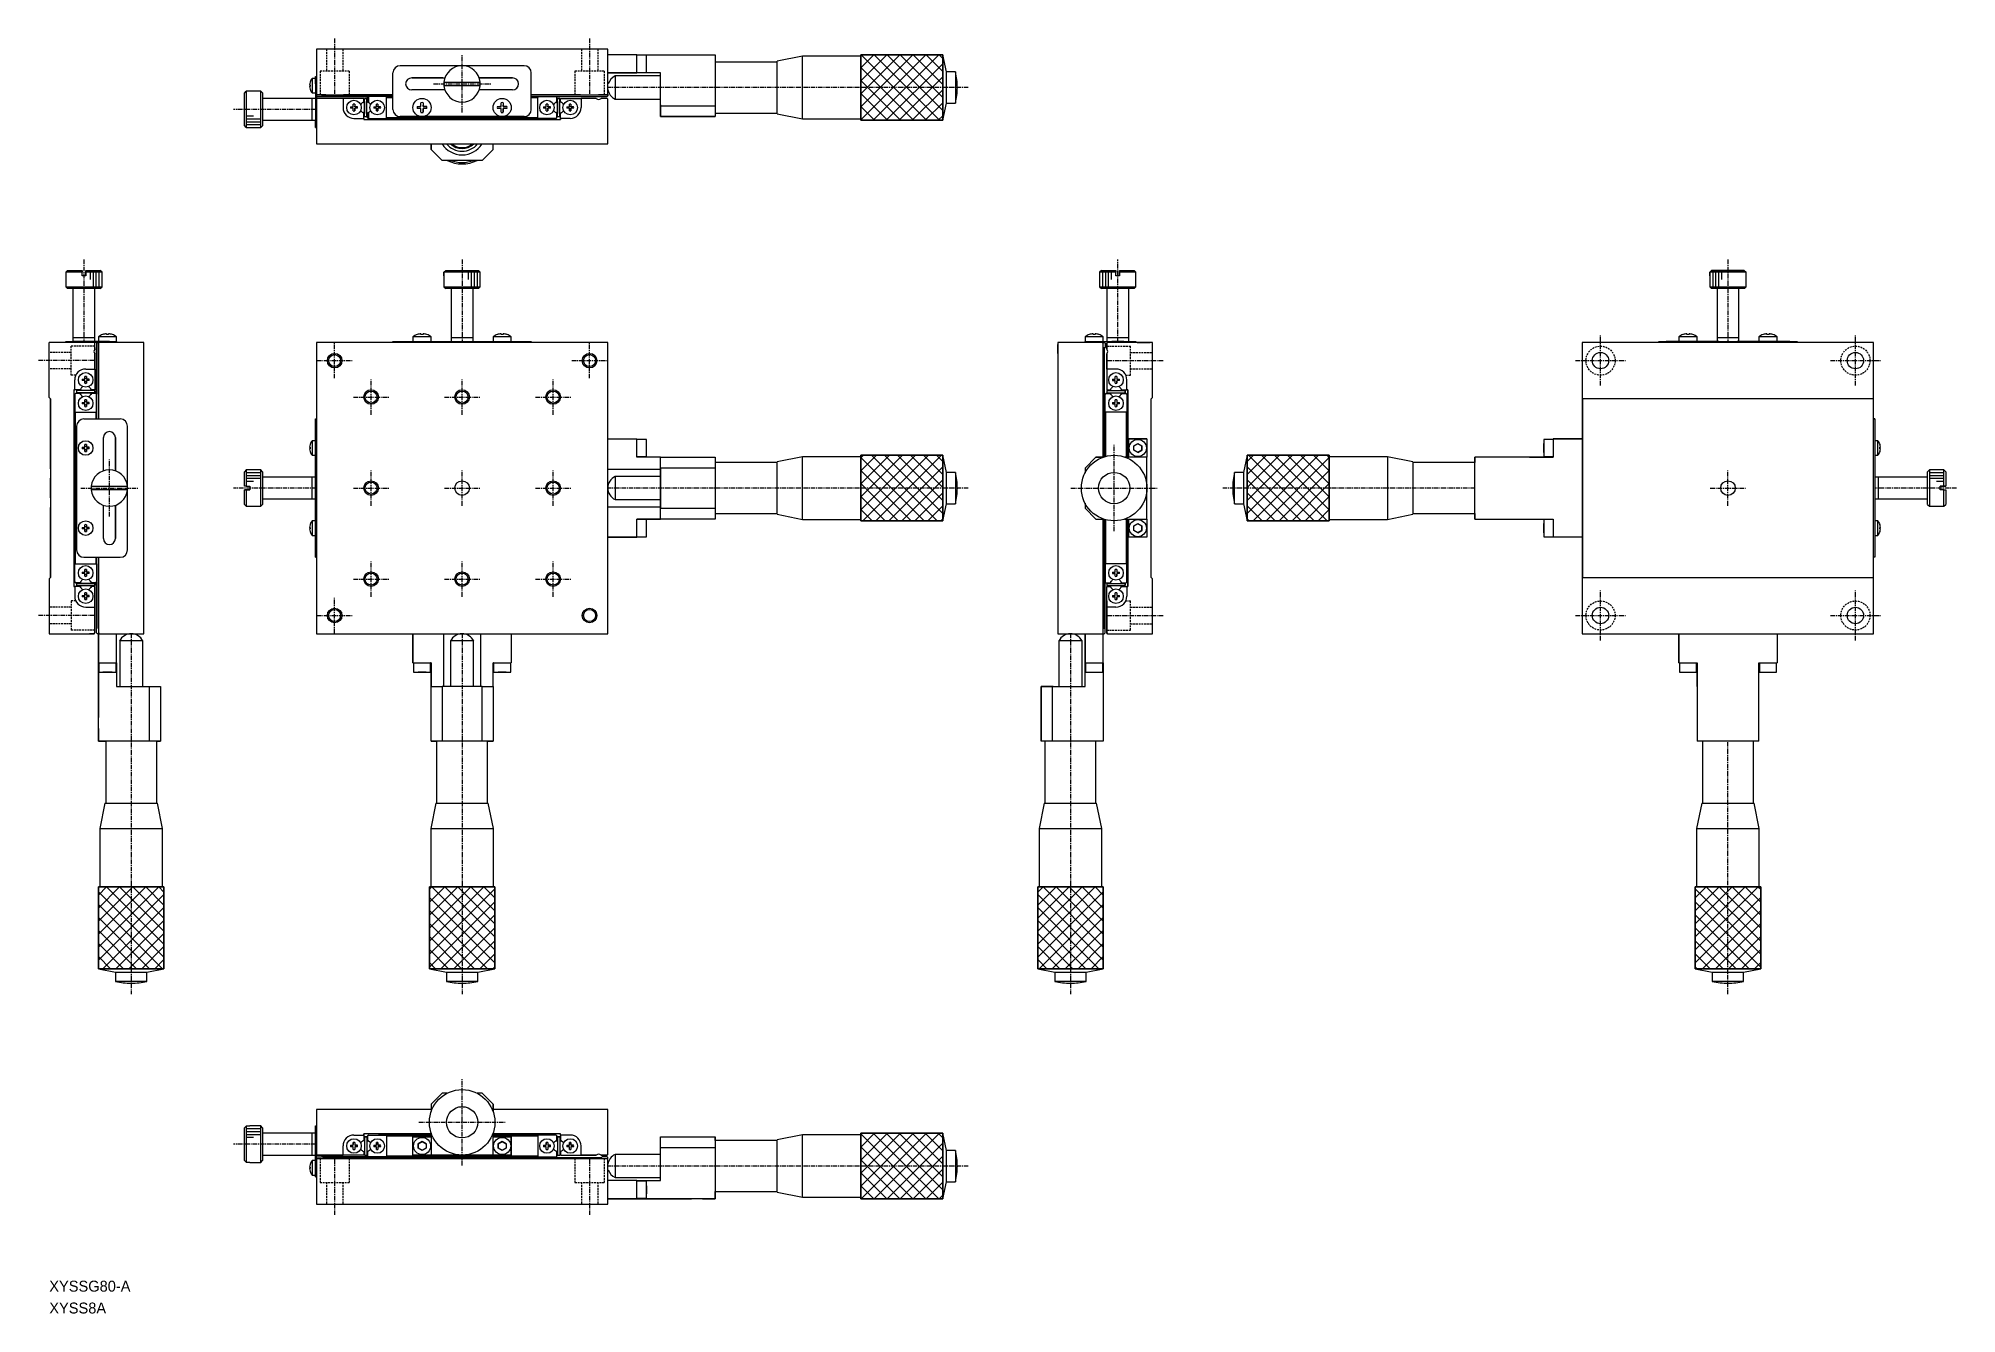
# Model space of a CAD drawing. Extents: x 377 to 904, y 5 to 355.
import ezdxf

# ---------------------------------------------------------------- set-up
doc = ezdxf.new("R2010")
doc.units = 0
doc.linetypes.add('CENTER', pattern=[2, 1.25, -0.25, 0.25, -0.25])
doc.linetypes.add('DASHED', pattern=[0.75, 0.5, -0.25])
doc.layers.get('0').update_dxf_attribs({"linetype": 'CONTINUOUS'})
doc.layers.add('CENTER', color=1, linetype='CENTER')

msp = doc.modelspace()

# ---------------------------------------------------------------- texts
at = {"color": 7, "linetype": 'CONTINUOUS'}
for s, p in [('XYSSG80-A', (380.47, 11.09)), ('XYSS8A', (380.47, 5.09))]:
    msp.add_text(s, height=3, dxfattribs=at).set_placement(p)

# ---------------------------------------------------------------- linework, layer by layer
at = {"color": 7, "linetype": 'CONTINUOUS'}
for p, q in [((533.84, 352.3), (453.84, 352.3)), ((453.84, 352.3), (453.84, 340)), ((493.84, 347.8), (476.84, 347.8)), ((510.84, 347.8), (493.84, 347.8)), ((533.84, 340), (533.84, 352.3)), ((541.84, 350.8), (533.84, 350.8)), ((541.84, 350.8), (563.34, 350.8)), ((541.84, 345.8), (541.84, 350.8)), ((544.44, 350.65), (541.84, 350.65)), ((544.44, 345.95), (544.44, 350.65)), ((563.34, 350.8), (563.34, 336.8)), ((580.34, 348.8), (563.34, 348.8)), ((587.34, 350.4), (580.34, 349)), ((580.34, 334.6), (580.34, 349)), ((603.34, 350.4), (587.34, 350.4)), ((587.34, 333.2), (587.34, 350.4)), ((603.34, 350.8), (625.84, 350.8)), ((603.34, 332.8), (603.34, 350.8)), ((626.84, 346.1), (625.84, 350.8)), ((625.84, 350.8), (625.84, 332.8)), ((451.95, 342.5), (452.08, 342.5)), ((452.08, 343.25), (452.08, 343.23)), ((452.08, 343.25), (452.08, 343.23)), ((452.08, 342.5), (452.08, 342.1)), ((453.54, 344.3), (452.64, 344.3)), ((452.64, 344.3), (452.64, 340.3)), ((453.54, 344.8), (453.84, 344.8)), ((453.54, 342.8), (453.54, 344.8)), ((453.54, 344.3), (453.54, 344.8)), ((453.54, 342.8), (453.54, 332.8)), ((474.84, 335.8), (474.84, 345.8)), ((474.84, 335.8), (474.84, 345.8)), ((488.55, 344.45), (479.99, 344.45)), ((479.99, 344.45), (489.12, 344.45)), ((488.86, 343.3), (498.81, 343.3)), ((489.36, 343.3), (498.31, 343.3)), ((507.69, 344.45), (498.56, 344.45)), ((498.56, 344.45), (507.69, 344.45)), ((512.84, 335.8), (512.84, 345.8)), ((533.84, 345.8), (541.84, 345.8)), ((541.84, 345.8), (533.84, 345.8)), ((548.34, 344.98), (535.84, 344.98)), ((535.84, 344.98), (535.84, 338.63)), ((541.84, 345.95), (544.44, 345.95)), ((548.34, 345.8), (541.84, 345.8)), ((548.34, 345.8), (541.84, 345.8)), ((548.34, 335.3), (548.34, 345.8)), ((548.34, 336.8), (548.34, 345.8)), ((629.34, 346.1), (626.84, 346.1)), ((626.84, 337.5), (626.84, 346.1)), ((629.34, 346.1), (629.34, 337.5)), ((434.04, 340.27), (434.54, 340.78)), ((434.04, 331.33), (434.04, 340.27)), ((435.54, 340.78), (434.54, 340.78)), ((434.54, 340.78), (434.54, 330.83)), ((438.54, 340.8), (435.54, 340.8)), ((435.54, 340.8), (435.54, 340.78)), ((439.04, 340.3), (438.54, 340.8)), ((438.54, 330.8), (438.54, 340.8)), ((439.04, 340.3), (439.04, 331.3)), ((452.54, 338.8), (439.04, 338.8)), ((452.08, 342.1), (451.95, 342.1)), ((452.08, 341.37), (452.08, 341.35)), ((452.08, 341.37), (452.08, 341.35)), ((453.54, 338.8), (452.54, 338.8)), ((452.54, 338.8), (452.54, 335.8)), ((452.54, 338.8), (452.54, 335.8)), ((452.64, 340.3), (453.54, 340.3)), ((453.54, 340.3), (453.54, 338.8)), ((453.54, 337.45), (453.54, 334.15)), ((453.84, 342.3), (453.84, 340)), ((453.84, 340), (453.84, 340.05)), ((453.84, 340), (453.84, 340.05)), ((454.04, 339.8), (453.84, 340)), ((453.84, 340), (454.04, 339.8)), ((453.84, 340), (453.84, 339.5)), ((453.84, 340), (453.84, 338.6)), ((454.04, 339.3), (453.84, 339.5)), ((453.84, 339.5), (454.04, 339.3)), ((454.04, 338.8), (453.84, 338.6)), ((453.84, 338.6), (453.84, 326.3)), ((456.39, 339.8), (454.04, 339.8)), ((454.04, 339.8), (454.14, 339.8)), ((454.04, 339.3), (455.24, 339.3)), ((454.04, 339.3), (455.24, 339.3)), ((454.14, 338.8), (454.04, 338.8)), ((454.14, 339.8), (474.84, 339.8)), ((461.14, 338.8), (454.14, 338.8)), ((455.34, 339.3), (455.24, 339.3)), ((455.24, 339.3), (455.34, 339.3)), ((458.84, 339.3), (455.34, 339.3)), ((455.34, 339.3), (468.04, 339.3)), ((456.39, 339.8), (461.29, 339.8)), ((468.04, 339.3), (458.84, 339.3)), ((458.84, 339.3), (462.84, 339.3)), ((458.84, 339.3), (462.84, 339.3)), ((466.84, 338.8), (461.14, 338.8)), ((461.14, 338.8), (461.14, 338.6)), ((461.14, 338.6), (461.14, 336.3)), ((474.84, 339.8), (461.29, 339.8)), ((468.04, 339.3), (462.84, 339.3)), ((462.84, 339.3), (468.04, 339.3)), ((463.94, 336.5), (463.94, 337.23)), ((464.34, 337.23), (464.34, 336.69)), ((464.34, 337.23), (464.34, 336.5)), ((466.54, 337.68), (466.84, 337.85)), ((466.54, 337.68), (466.84, 337.85)), ((466.84, 337.85), (466.84, 338.8)), ((467.04, 337.86), (467.04, 338.8)), ((467.04, 338.8), (467.64, 338.8)), ((467.64, 338.8), (467.04, 338.8)), ((467.04, 333.8), (467.04, 338.8)), ((467.04, 337.95), (467.04, 337.86)), ((467.04, 337.95), (467.04, 337.86)), ((467.04, 337.95), (467.04, 337.86)), ((467.04, 337.95), (467.04, 337.86)), ((467.04, 337.95), (467.04, 337.86)), ((467.04, 337.95), (467.04, 337.86)), ((467.04, 337.95), (467.04, 337.86)), ((467.04, 337.95), (467.04, 337.86)), ((467.04, 337.95), (467.04, 337.86)), ((467.04, 337.95), (467.04, 337.86)), ((467.04, 337.95), (467.04, 337.86)), ((467.04, 337.95), (467.04, 337.86)), ((467.04, 337.95), (467.04, 337.86)), ((467.04, 337.95), (467.04, 337.86)), ((467.04, 337.95), (467.04, 337.86)), ((467.04, 337.95), (467.04, 337.86)), ((467.04, 337.95), (467.04, 337.86)), ((467.04, 337.95), (467.04, 337.86)), ((467.04, 337.95), (467.04, 337.86)), ((467.04, 337.95), (467.04, 337.86)), ((467.04, 337.95), (467.04, 337.86)), ((467.04, 337.95), (467.04, 337.86)), ((467.04, 337.95), (467.04, 337.86)), ((467.04, 337.95), (467.04, 337.86)), ((467.04, 337.95), (467.04, 337.86)), ((467.04, 337.95), (467.04, 337.86)), ((467.04, 337.95), (467.04, 337.86)), ((467.04, 337.95), (467.04, 337.86)), ((467.04, 337.95), (467.04, 337.86)), ((467.04, 337.95), (467.04, 337.86)), ((467.04, 337.95), (467.04, 337.86)), ((467.04, 337.95), (467.04, 334.65)), ((467.64, 333.8), (467.64, 338.8)), ((467.84, 339.1), (468.04, 339.3)), ((467.84, 337.85), (467.84, 339.1)), ((467.84, 339.1), (467.84, 337.85)), ((468.13, 337.68), (467.84, 337.85)), ((467.84, 337.85), (468.13, 337.68)), ((468.14, 339.3), (468.04, 339.3)), ((473.04, 339.3), (468.14, 339.3)), ((468.14, 339.3), (468.14, 337.67)), ((470.34, 336.5), (470.34, 337.23)), ((470.74, 337.23), (470.74, 336.69)), ((470.74, 337.23), (470.74, 336.5)), ((474.84, 339.3), (473.04, 339.3)), ((473.04, 333.3), (473.04, 339.3)), ((473.04, 339.1), (473.04, 339.3)), ((473.04, 339.1), (474.84, 339.1)), ((473.04, 333.5), (473.04, 339.1)), ((489.12, 341.15), (479.99, 341.15)), ((482.54, 336.6), (482.54, 337.62)), ((483.14, 337.62), (483.14, 336.94)), ((483.14, 337.62), (483.14, 336.6)), ((498.81, 342.3), (488.86, 342.3)), ((507.69, 341.15), (498.56, 341.15)), ((504.54, 336.6), (504.54, 337.62)), ((505.14, 337.62), (505.14, 336.94)), ((505.14, 337.62), (505.14, 336.6)), ((526.39, 339.8), (512.84, 339.8)), ((512.84, 339.8), (533.54, 339.8)), ((512.84, 339.3), (533.64, 339.3)), ((512.84, 339.1), (514.64, 339.1)), ((514.64, 339.3), (514.64, 339.1)), ((514.64, 333.5), (514.64, 339.1)), ((516.94, 336.5), (516.94, 337.23)), ((517.34, 337.23), (517.34, 336.69)), ((517.34, 337.23), (517.34, 336.5)), ((519.84, 337.85), (519.54, 337.68)), ((519.54, 337.68), (519.84, 337.85)), ((519.64, 339.3), (519.84, 339.1)), ((519.84, 337.85), (519.84, 339.1)), ((520.04, 337.86), (520.04, 338.8)), ((520.04, 338.8), (520.64, 338.8)), ((520.64, 338.8), (520.04, 338.8)), ((520.04, 333.8), (520.04, 338.8)), ((520.04, 337.95), (520.04, 337.86)), ((520.04, 337.95), (520.04, 337.86)), ((520.04, 337.95), (520.04, 337.86)), ((520.04, 337.95), (520.04, 337.86)), ((520.04, 337.95), (520.04, 337.86)), ((520.04, 337.95), (520.04, 337.86)), ((520.04, 337.95), (520.04, 337.86)), ((520.04, 337.95), (520.04, 337.86)), ((520.04, 337.95), (520.04, 337.86)), ((520.04, 337.95), (520.04, 337.86)), ((520.04, 337.95), (520.04, 337.86)), ((520.04, 337.95), (520.04, 337.86)), ((520.04, 337.95), (520.04, 337.86)), ((520.04, 337.95), (520.04, 337.86)), ((520.04, 337.95), (520.04, 337.86)), ((520.04, 337.95), (520.04, 337.86)), ((520.04, 337.95), (520.04, 337.86)), ((520.04, 337.95), (520.04, 337.86)), ((520.04, 337.95), (520.04, 337.86)), ((520.04, 337.95), (520.04, 337.86)), ((520.04, 337.95), (520.04, 337.86)), ((520.04, 337.95), (520.04, 337.86)), ((520.04, 337.95), (520.04, 337.86)), ((520.04, 337.95), (520.04, 337.86)), ((520.04, 337.95), (520.04, 337.86)), ((520.04, 337.95), (520.04, 337.86)), ((520.04, 337.95), (520.04, 337.86)), ((520.04, 337.95), (520.04, 337.86)), ((520.04, 337.95), (520.04, 337.86)), ((520.04, 337.95), (520.04, 337.86)), ((520.04, 337.95), (520.04, 337.86)), ((520.04, 337.95), (520.04, 334.65)), ((520.64, 333.8), (520.64, 338.8)), ((520.84, 337.85), (520.84, 338.8)), ((520.84, 338.8), (526.54, 338.8)), ((520.84, 337.85), (520.84, 338.8)), ((521.13, 337.68), (520.84, 337.85)), ((521.13, 337.68), (520.84, 337.85)), ((523.34, 336.5), (523.34, 337.23)), ((523.74, 337.23), (523.74, 336.69)), ((523.74, 337.23), (523.74, 336.5)), ((526.39, 339.8), (531.29, 339.8)), ((530.68, 338.8), (526.54, 338.8)), ((526.54, 338.8), (526.54, 336.3)), ((526.54, 338.6), (526.54, 338.8)), ((526.54, 338.6), (526.54, 336.3)), ((530.68, 338.8), (531.02, 338.6)), ((533.64, 339.8), (531.29, 339.8)), ((531.65, 338.6), (532, 338.8)), ((533.54, 338.8), (532, 338.8)), ((533.54, 339.8), (533.64, 339.8)), ((533.64, 338.8), (533.54, 338.8)), ((533.84, 340), (533.64, 339.8)), ((533.64, 339.8), (533.84, 340)), ((533.84, 339.5), (533.64, 339.3)), ((533.64, 339.3), (533.84, 339.5)), ((533.84, 338.6), (533.64, 338.8)), ((533.84, 340), (533.84, 339.5)), ((533.84, 326.3), (533.84, 338.6)), ((535.84, 338.63), (548.34, 338.63)), ((625.84, 332.8), (626.84, 337.5)), ((626.84, 337.5), (629.34, 337.5)), ((439.04, 332.8), (452.54, 332.8)), ((452.54, 335.8), (452.54, 332.8)), ((452.54, 335.8), (452.54, 332.8)), ((452.54, 332.8), (453.54, 332.8)), ((453.54, 330.8), (453.54, 332.8)), ((453.54, 330.8), (453.54, 332.8)), ((463.21, 336.5), (463.75, 336.5)), ((463.21, 336.5), (463.94, 336.5)), ((463.94, 336.1), (463.21, 336.1)), ((463.94, 336.5), (463.75, 336.5)), ((463.94, 335.37), (463.94, 336.1)), ((464.14, 333.3), (466.84, 333.3)), ((464.34, 336.5), (464.34, 336.69)), ((464.52, 336.5), (464.34, 336.5)), ((464.34, 336.5), (465.07, 336.5)), ((464.34, 335.92), (464.34, 336.1)), ((464.34, 336.1), (464.34, 335.37)), ((465.07, 336.1), (464.34, 336.1)), ((464.34, 335.37), (464.34, 335.92)), ((465.07, 336.5), (464.52, 336.5)), ((466.84, 334.76), (466.54, 334.93)), ((466.84, 333.3), (466.84, 334.76)), ((466.84, 333.3), (466.84, 333)), ((466.84, 333), (520.84, 333)), ((467.04, 334.74), (467.04, 334.65)), ((467.04, 334.74), (467.04, 334.65)), ((467.04, 334.74), (467.04, 334.65)), ((467.04, 334.74), (467.04, 334.65)), ((467.04, 334.74), (467.04, 334.65)), ((467.04, 333.8), (467.04, 334.74)), ((467.04, 334.74), (467.04, 334.65)), ((467.04, 334.74), (467.04, 334.65)), ((467.04, 334.74), (467.04, 334.65)), ((467.04, 334.74), (467.04, 334.65)), ((467.04, 334.74), (467.04, 334.65)), ((467.04, 333.8), (467.64, 333.8)), ((468.13, 334.93), (467.84, 334.76)), ((467.84, 333.5), (467.84, 334.76)), ((467.84, 334.76), (467.84, 333.5)), ((468.04, 333.3), (467.84, 333.5)), ((468.04, 333.3), (467.84, 333.5)), ((468.04, 333.3), (468.14, 333.3)), ((468.14, 333.3), (468.04, 333.3)), ((468.14, 334.93), (468.14, 333.3)), ((468.14, 333.3), (473.04, 333.3)), ((468.14, 333.3), (473.04, 333.3)), ((469.61, 336.5), (470.15, 336.5)), ((469.61, 336.5), (470.34, 336.5)), ((470.34, 336.1), (469.61, 336.1)), ((470.34, 336.5), (470.15, 336.5)), ((470.34, 335.37), (470.34, 336.1)), ((470.74, 336.5), (470.74, 336.69)), ((470.92, 336.5), (470.74, 336.5)), ((470.74, 336.5), (471.47, 336.5)), ((470.74, 335.92), (470.74, 336.1)), ((470.74, 336.1), (470.74, 335.37)), ((471.47, 336.1), (470.74, 336.1)), ((470.74, 335.37), (470.74, 335.92)), ((471.47, 336.5), (470.92, 336.5)), ((473.04, 333.3), (473.04, 333.5)), ((514.64, 333.5), (473.04, 333.5)), ((480.34, 333.3), (473.04, 333.3)), ((473.04, 333.3), (514.64, 333.3)), ((474.59, 333.3), (480.34, 333.3)), ((474.59, 333.3), (480.34, 333.3)), ((474.59, 333.3), (480.34, 333.3)), ((474.59, 333.3), (480.34, 333.3)), ((482.84, 333.8), (476.84, 333.8)), ((476.84, 333.8), (482.84, 333.8)), ((481.52, 336.6), (482.19, 336.6)), ((481.52, 336.6), (482.54, 336.6)), ((482.54, 336), (481.52, 336)), ((482.54, 336.6), (482.19, 336.6)), ((482.54, 334.99), (482.54, 336)), ((504.84, 333.8), (482.84, 333.8)), ((482.84, 333.8), (504.84, 333.8)), ((483.14, 336.6), (483.14, 336.94)), ((483.48, 336.6), (483.14, 336.6)), ((483.14, 336.6), (484.15, 336.6)), ((483.14, 335.66), (483.14, 336)), ((483.14, 336), (483.14, 334.99)), ((484.15, 336), (483.14, 336)), ((483.14, 334.99), (483.14, 335.66)), ((484.15, 336.6), (483.48, 336.6)), ((504.34, 333.3), (501.84, 333.3)), ((503.52, 336.6), (504.19, 336.6)), ((503.52, 336.6), (504.54, 336.6)), ((504.54, 336), (503.52, 336)), ((504.54, 336.6), (504.19, 336.6)), ((504.54, 334.99), (504.54, 336)), ((510.84, 333.8), (504.84, 333.8)), ((504.84, 333.8), (510.84, 333.8)), ((505.14, 336.6), (505.14, 336.94)), ((505.48, 336.6), (505.14, 336.6)), ((505.14, 336.6), (506.15, 336.6)), ((505.14, 335.66), (505.14, 336)), ((505.14, 336), (505.14, 334.99)), ((506.15, 336), (505.14, 336)), ((505.14, 334.99), (505.14, 335.66)), ((506.15, 336.6), (505.48, 336.6)), ((507.34, 333.3), (513.09, 333.3)), ((507.34, 333.3), (513.09, 333.3)), ((507.34, 333.3), (513.09, 333.3)), ((507.34, 333.3), (513.09, 333.3)), ((514.64, 333.3), (507.34, 333.3)), ((514.64, 333.5), (514.64, 333.3)), ((519.54, 333.3), (514.64, 333.3)), ((519.54, 333.3), (514.64, 333.3)), ((516.21, 336.5), (516.75, 336.5)), ((516.21, 336.5), (516.94, 336.5)), ((516.94, 336.1), (516.21, 336.1)), ((516.94, 336.5), (516.75, 336.5)), ((516.94, 335.37), (516.94, 336.1)), ((517.34, 336.5), (517.34, 336.69)), ((517.52, 336.5), (517.34, 336.5)), ((517.34, 336.5), (518.07, 336.5)), ((517.34, 335.92), (517.34, 336.1)), ((517.34, 336.1), (517.34, 335.37)), ((518.07, 336.1), (517.34, 336.1)), ((517.34, 335.37), (517.34, 335.92)), ((518.07, 336.5), (517.52, 336.5)), ((519.84, 334.76), (519.54, 334.93)), ((519.64, 333.3), (519.54, 333.3)), ((519.54, 333.3), (519.64, 333.3)), ((519.84, 333.5), (519.64, 333.3)), ((519.64, 333.3), (519.84, 333.5)), ((519.84, 333.5), (519.84, 334.76)), ((520.04, 334.74), (520.04, 334.65)), ((520.04, 334.74), (520.04, 334.65)), ((520.04, 333.8), (520.04, 334.74)), ((520.04, 334.74), (520.04, 334.65)), ((520.04, 334.74), (520.04, 334.65)), ((520.04, 333.8), (520.64, 333.8)), ((520.84, 334.76), (521.13, 334.93)), ((520.84, 333.3), (520.84, 334.76)), ((520.84, 333.3), (520.84, 334.76)), ((520.84, 333.3), (520.84, 333)), ((523.54, 333.3), (520.84, 333.3)), ((520.84, 333), (520.84, 333.3)), ((522.61, 336.5), (523.15, 336.5)), ((522.61, 336.5), (523.34, 336.5)), ((523.34, 336.1), (522.61, 336.1)), ((523.34, 336.5), (523.15, 336.5)), ((523.34, 335.37), (523.34, 336.1)), ((523.74, 336.5), (523.74, 336.69)), ((523.92, 336.5), (523.74, 336.5)), ((523.74, 336.5), (524.47, 336.5)), ((523.74, 335.92), (523.74, 336.1)), ((523.74, 336.1), (523.74, 335.37)), ((524.47, 336.1), (523.74, 336.1)), ((523.74, 335.37), (523.74, 335.92)), ((524.47, 336.5), (523.92, 336.5)), ((548.34, 337.05), (548.34, 336.8)), ((548.34, 335.3), (548.34, 337.05)), ((548.34, 336.8), (548.34, 333.8)), ((548.34, 333.8), (548.34, 336.8)), ((548.34, 336.8), (563.34, 336.8)), ((548.34, 333.8), (563.34, 333.8)), ((563.34, 333.8), (548.34, 333.8)), ((563.34, 336.8), (563.34, 333.8)), ((563.34, 334.8), (580.34, 334.8)), ((580.34, 334.6), (587.34, 333.2)), ((587.34, 333.2), (603.34, 333.2)), ((625.84, 332.8), (603.34, 332.8)), ((434.54, 330.83), (434.04, 331.33)), ((434.54, 330.83), (435.54, 330.83)), ((435.54, 330.83), (435.54, 330.8)), ((435.54, 330.8), (438.54, 330.8)), ((438.54, 330.8), (439.04, 331.3)), ((453.54, 330.8), (453.84, 330.8)), ((453.84, 330.8), (453.54, 330.8)), ((453.84, 326.3), (533.84, 326.3)), ((485.34, 324.8), (485.34, 326.3)), ((485.34, 326.3), (485.34, 324.8)), ((488.34, 321.8), (485.34, 324.8)), ((485.34, 324.8), (488.34, 321.8)), ((499.34, 321.8), (488.34, 321.8)), ((499.34, 321.8), (488.34, 321.8)), ((502.34, 324.8), (499.34, 321.8)), ((499.34, 321.8), (502.34, 324.8)), ((502.34, 324.8), (502.34, 326.3)), ((385.47, 291.59), (384.97, 291.09)), ((384.97, 291.09), (384.97, 287.09)), ((389.47, 291.09), (384.97, 291.09)), ((385.47, 291.59), (389.47, 291.59)), ((385.47, 291.59), (389.47, 291.59)), ((389.47, 291.59), (389.47, 291.59)), ((389.47, 291.59), (389.47, 291.09)), ((389.47, 290.09), (389.47, 291.09)), ((390.47, 290.09), (389.47, 290.09)), ((390.47, 290.09), (389.47, 290.09)), ((390.47, 291.59), (390.47, 291.59)), ((390.47, 291.59), (390.47, 291.09)), ((390.47, 291.59), (394.47, 291.59)), ((390.47, 291.09), (390.47, 291.59)), ((390.47, 291.59), (394.47, 291.59)), ((390.47, 290.09), (390.47, 291.09)), ((390.47, 291.09), (390.47, 290.09)), ((394.97, 291.09), (390.47, 291.09)), ((390.47, 290.09), (390.47, 290.09)), ((394.97, 291.09), (394.47, 291.59)), ((394.97, 287.09), (394.97, 291.09)), ((488.84, 290.09), (488.84, 287.09)), ((488.86, 290.09), (488.84, 290.09)), ((488.86, 291.09), (489.36, 291.59)), ((488.86, 290.09), (488.86, 291.09)), ((498.81, 291.09), (488.86, 291.09)), ((488.86, 291.09), (488.86, 290.09)), ((489.36, 291.59), (498.31, 291.59)), ((498.31, 291.59), (498.81, 291.09)), ((498.81, 290.09), (498.81, 291.09)), ((498.84, 290.09), (498.81, 290.09)), ((498.84, 287.09), (498.84, 290.09)), ((669.4, 291.59), (668.9, 291.09)), ((668.9, 291.09), (668.9, 287.09)), ((673.4, 291.09), (668.9, 291.09)), ((669.4, 291.59), (673.4, 291.59)), ((673.4, 291.59), (673.4, 291.09)), ((673.4, 290.09), (673.4, 291.09)), ((674.4, 290.09), (673.4, 290.09)), ((674.4, 291.59), (678.4, 291.59)), ((674.4, 291.09), (674.4, 291.59)), ((674.4, 291.59), (674.4, 291.59)), ((674.4, 291.59), (674.4, 291.09)), ((674.4, 290.09), (674.4, 291.09)), ((674.4, 291.09), (674.4, 290.09)), ((678.9, 291.09), (674.4, 291.09)), ((678.9, 291.09), (678.4, 291.59)), ((678.9, 287.09), (678.9, 291.09)), ((836.47, 290.09), (836.47, 287.09)), ((836.49, 290.09), (836.47, 290.09)), ((836.49, 290.09), (836.47, 290.09)), ((836.49, 291.09), (836.99, 291.59)), ((846.44, 291.09), (836.49, 291.09)), ((836.49, 291.09), (836.49, 290.09)), ((836.49, 290.09), (836.49, 291.09)), ((845.94, 291.59), (836.99, 291.59)), ((836.99, 291.59), (845.94, 291.59)), ((845.94, 291.59), (846.44, 291.09)), ((846.44, 290.09), (846.44, 291.09)), ((846.47, 290.09), (846.44, 290.09)), ((846.47, 290.09), (846.44, 290.09)), ((846.47, 287.09), (846.47, 290.09)), ((384.97, 287.09), (385.47, 286.59)), ((384.97, 287.09), (394.97, 287.09)), ((394.47, 286.59), (385.47, 286.59)), ((386.97, 286.59), (386.97, 273.09)), ((392.97, 273.09), (392.97, 286.59)), ((394.47, 286.59), (394.97, 287.09)), ((488.84, 287.09), (489.34, 286.59)), ((488.84, 287.09), (498.84, 287.09)), ((498.34, 286.59), (489.34, 286.59)), ((490.84, 286.59), (489.34, 286.59)), ((490.84, 286.59), (490.84, 273.09)), ((496.84, 286.59), (490.84, 286.59)), ((496.84, 286.59), (490.84, 286.59)), ((496.84, 273.09), (496.84, 286.59)), ((498.34, 286.59), (496.84, 286.59)), ((498.34, 286.59), (498.84, 287.09)), ((668.9, 287.09), (669.4, 286.59)), ((668.9, 287.09), (673.9, 287.09)), ((673.9, 286.59), (669.4, 286.59)), ((670.9, 286.59), (669.4, 286.59)), ((670.9, 286.59), (670.9, 273.09)), ((673.9, 286.59), (670.9, 286.59)), ((676.9, 286.59), (670.9, 286.59)), ((673.9, 287.09), (678.9, 287.09)), ((676.9, 286.59), (673.9, 286.59)), ((678.4, 286.59), (673.9, 286.59)), ((676.9, 273.09), (676.9, 286.59)), ((678.4, 286.59), (676.9, 286.59)), ((678.4, 286.59), (678.9, 287.09)), ((836.47, 287.09), (836.97, 286.59)), ((836.47, 287.09), (846.47, 287.09)), ((845.97, 286.59), (836.97, 286.59)), ((838.47, 286.59), (838.47, 273.09)), ((844.47, 273.09), (844.47, 286.59)), ((845.97, 286.59), (846.47, 287.09)), ((395.16, 273.96), (395.12, 273.96)), ((395.16, 273.96), (395.12, 273.96)), ((396.17, 273.96), (396.17, 274.17)), ((396.77, 273.96), (396.17, 273.96)), ((396.77, 274.17), (396.77, 273.96)), ((397.82, 273.96), (397.79, 273.96)), ((397.82, 273.96), (397.79, 273.96)), ((481.52, 273.96), (481.49, 273.96)), ((481.52, 273.96), (481.49, 273.96)), ((482.54, 273.96), (482.54, 274.17)), ((483.14, 273.96), (482.54, 273.96)), ((483.14, 274.17), (483.14, 273.96)), ((484.19, 273.96), (484.15, 273.96)), ((484.19, 273.96), (484.15, 273.96)), ((503.52, 273.96), (503.49, 273.96)), ((503.52, 273.96), (503.49, 273.96)), ((504.54, 273.96), (504.54, 274.17)), ((505.14, 273.96), (504.54, 273.96)), ((505.14, 274.17), (505.14, 273.96)), ((506.19, 273.96), (506.15, 273.96)), ((506.19, 273.96), (506.15, 273.96)), ((666.08, 273.96), (666.05, 273.96)), ((666.08, 273.96), (666.05, 273.96)), ((667.1, 273.96), (667.1, 274.17)), ((667.7, 273.96), (667.1, 273.96)), ((667.7, 274.17), (667.7, 273.96)), ((668.75, 273.96), (668.72, 273.96)), ((668.75, 273.96), (668.72, 273.96)), ((829.15, 273.96), (829.12, 273.96)), ((829.15, 273.96), (829.12, 273.96)), ((830.17, 273.96), (830.17, 274.17)), ((830.77, 273.96), (830.17, 273.96)), ((830.77, 274.17), (830.77, 273.96)), ((831.82, 273.96), (831.78, 273.96)), ((831.82, 273.96), (831.78, 273.96)), ((851.15, 273.96), (851.12, 273.96)), ((851.15, 273.96), (851.12, 273.96)), ((852.17, 273.96), (852.17, 274.17)), ((852.77, 273.96), (852.17, 273.96)), ((852.77, 274.17), (852.77, 273.96)), ((853.82, 273.96), (853.78, 273.96)), ((853.82, 273.96), (853.78, 273.96)), ((380.47, 256.69), (380.47, 271.79)), ((392.77, 271.79), (380.47, 271.79)), ((384.97, 272.09), (384.97, 271.79)), ((384.97, 272.09), (386.97, 272.09)), ((384.97, 271.79), (384.97, 272.09)), ((386.97, 273.09), (386.97, 272.09)), ((392.97, 273.09), (386.97, 273.09)), ((392.97, 273.09), (386.97, 273.09)), ((396.97, 272.09), (386.97, 272.09)), ((392.97, 271.59), (392.77, 271.79)), ((393.67, 271.79), (392.77, 271.79)), ((393.67, 271.79), (392.77, 271.79)), ((392.97, 269.96), (392.77, 269.61)), ((392.77, 268.98), (392.97, 268.63)), ((392.97, 272.09), (392.97, 273.09)), ((392.97, 271.49), (392.97, 271.59)), ((392.97, 269.96), (392.97, 271.49)), ((393.47, 271.59), (393.67, 271.79)), ((393.67, 271.79), (393.47, 271.59)), ((393.47, 271.59), (393.47, 270.39)), ((393.47, 271.59), (393.47, 270.39)), ((393.47, 270.29), (393.47, 270.39)), ((393.47, 270.39), (393.47, 270.29)), ((393.47, 260.29), (393.47, 270.29)), ((393.47, 270.29), (393.47, 257.59)), ((394.17, 271.79), (393.67, 271.79)), ((393.97, 273.32), (393.97, 272.09)), ((398.97, 273.32), (393.97, 273.32)), ((393.97, 271.59), (394.17, 271.79)), ((394.17, 271.79), (393.97, 271.59)), ((393.97, 270.39), (393.97, 271.59)), ((393.97, 271.59), (393.97, 271.49)), ((393.97, 271.49), (393.97, 250.79)), ((393.97, 250.79), (393.97, 270.39)), ((406.47, 271.79), (394.17, 271.79)), ((396.97, 272.09), (398.97, 272.09)), ((398.97, 272.09), (398.97, 273.32)), ((398.97, 272.09), (398.97, 271.79)), ((406.47, 191.79), (406.47, 271.79)), ((533.84, 271.79), (453.84, 271.79)), ((453.84, 271.79), (453.84, 191.79)), ((474.84, 272.09), (474.84, 271.79)), ((474.84, 272.09), (476.84, 272.09)), ((474.84, 271.79), (474.84, 272.09)), ((476.84, 272.09), (482.84, 272.09)), ((480.34, 273.32), (480.34, 272.09)), ((485.34, 273.32), (480.34, 273.32)), ((482.84, 272.09), (504.84, 272.09)), ((485.34, 272.09), (485.34, 273.32)), ((490.84, 273.09), (490.84, 272.09)), ((493.84, 273.09), (490.84, 273.09)), ((493.84, 273.09), (490.84, 273.09)), ((496.84, 273.09), (493.84, 273.09)), ((496.84, 273.09), (493.84, 273.09)), ((496.84, 272.09), (496.84, 273.09)), ((502.34, 273.32), (502.34, 272.09)), ((507.34, 273.32), (502.34, 273.32)), ((504.84, 272.09), (510.84, 272.09)), ((507.34, 272.09), (507.34, 273.32)), ((510.84, 272.09), (512.84, 272.09)), ((512.84, 272.09), (512.84, 271.79)), ((533.84, 191.79), (533.84, 271.79)), ((669.7, 271.79), (657.4, 271.79)), ((657.4, 271.79), (657.4, 191.79)), ((657.4, 268.79), (657.4, 271.19)), ((664.9, 273.32), (664.9, 272.09)), ((667.4, 273.32), (664.9, 273.32)), ((664.9, 272.09), (664.9, 271.79)), ((664.9, 272.09), (666.9, 272.09)), ((664.9, 271.79), (664.9, 272.09)), ((666.9, 272.09), (676.9, 272.09)), ((669.9, 273.32), (667.4, 273.32)), ((669.65, 271.79), (669.7, 271.79)), ((669.65, 271.79), (669.7, 271.79)), ((669.9, 271.59), (669.7, 271.79)), ((669.7, 271.79), (670.2, 271.79)), ((669.9, 272.09), (669.9, 273.32)), ((669.9, 272.09), (670.9, 272.09)), ((669.9, 271.49), (669.9, 271.59)), ((669.9, 240.29), (669.9, 271.49)), ((669.9, 270.39), (670.4, 270.39)), ((669.9, 270.39), (670.4, 270.39)), ((669.9, 270.09), (670.2, 270.09)), ((670.4, 271.59), (670.2, 271.79)), ((670.4, 270.29), (670.2, 270.09)), ((670.2, 270.09), (670.2, 240.38)), ((670.4, 271.59), (670.4, 270.39)), ((670.4, 270.29), (670.4, 270.39)), ((670.9, 273.09), (670.9, 272.09)), ((676.9, 273.09), (670.9, 273.09)), ((676.9, 273.09), (670.9, 273.09)), ((670.9, 271.59), (671.1, 271.79)), ((671.1, 271.79), (670.9, 271.59)), ((670.9, 271.49), (670.9, 271.59)), ((670.9, 271.59), (670.9, 271.49)), ((670.9, 269.96), (670.9, 271.49)), ((670.9, 271.49), (670.9, 269.96)), ((670.9, 270.79), (670.9, 269.96)), ((670.9, 270.79), (670.9, 269.96)), ((670.9, 270.79), (670.9, 269.96)), ((670.9, 270.79), (670.9, 269.96)), ((671.1, 269.61), (670.9, 269.96)), ((670.9, 268.63), (671.1, 268.98)), ((683.4, 271.79), (671.1, 271.79)), ((675.55, 272.09), (672.25, 272.09)), ((676.9, 272.09), (676.9, 273.09)), ((676.9, 272.09), (678.9, 272.09)), ((676.9, 272.09), (678.9, 272.09)), ((678.9, 272.09), (678.9, 271.79)), ((679.2, 271.79), (682.8, 271.79)), ((683.4, 256.69), (683.4, 271.79)), ((881.47, 271.79), (801.47, 271.79)), ((801.47, 271.79), (801.47, 191.79)), ((822.47, 272.09), (822.47, 271.79)), ((822.47, 272.09), (824.47, 272.09)), ((822.47, 272.09), (824.47, 272.09)), ((822.47, 271.79), (822.47, 272.09)), ((824.47, 272.09), (858.47, 272.09)), ((827.97, 272.09), (824.47, 272.09)), ((827.62, 272.09), (825.97, 272.09)), ((827.62, 272.09), (825.97, 272.09)), ((827.62, 272.09), (838.47, 272.09)), ((838.96, 272.09), (827.62, 272.09)), ((827.97, 273.32), (827.97, 272.09)), ((832.97, 273.32), (827.97, 273.32)), ((832.97, 272.09), (832.97, 273.32)), ((838.47, 272.09), (832.97, 272.09)), ((838.47, 273.09), (838.47, 272.09)), ((841.47, 273.09), (838.47, 273.09)), ((841.47, 273.09), (838.47, 273.09)), ((844.47, 273.09), (841.47, 273.09)), ((844.47, 273.09), (841.47, 273.09)), ((855.32, 272.09), (843.97, 272.09)), ((844.47, 272.09), (844.47, 273.09)), ((849.97, 272.09), (844.47, 272.09)), ((844.47, 272.09), (855.32, 272.09)), ((849.97, 273.32), (849.97, 272.09)), ((854.97, 273.32), (849.97, 273.32)), ((854.97, 272.09), (854.97, 273.32)), ((858.47, 272.09), (854.97, 272.09)), ((856.97, 272.09), (855.32, 272.09)), ((856.97, 272.09), (855.32, 272.09)), ((858.47, 272.09), (860.47, 272.09)), ((858.47, 272.09), (860.47, 272.09)), ((860.47, 272.09), (860.47, 271.79)), ((881.47, 191.79), (881.47, 271.79)), ((390.47, 264.49), (392.97, 264.49)), ((390.47, 264.49), (392.77, 264.49)), ((392.97, 264.49), (392.77, 264.49)), ((392.97, 264.49), (392.97, 268.63)), ((392.97, 264.49), (392.97, 258.79)), ((670.9, 268.63), (670.9, 264.49)), ((670.9, 268.63), (670.9, 264.49)), ((670.9, 268.63), (670.9, 264.49)), ((670.9, 268.63), (670.9, 264.49)), ((670.9, 264.49), (670.9, 268.63)), ((670.9, 268.63), (670.9, 264.49)), ((670.9, 264.49), (670.9, 262.79)), ((670.9, 264.49), (670.9, 262.79)), ((670.9, 264.49), (670.9, 258.79)), ((670.9, 264.49), (670.9, 262.79)), ((670.9, 264.49), (670.9, 262.79)), ((670.9, 264.49), (670.9, 258.79)), ((671.1, 264.49), (670.9, 264.49)), ((673.4, 264.49), (671.1, 264.49)), ((387.17, 258.79), (387.47, 258.79)), ((387.17, 258.79), (387.17, 204.79)), ((387.47, 258.79), (387.17, 258.79)), ((387.47, 258.79), (387.47, 261.49)), ((388.93, 258.79), (387.47, 258.79)), ((388.93, 258.79), (387.47, 258.79)), ((392.97, 258.59), (387.97, 258.59)), ((387.97, 258.59), (387.97, 257.99)), ((389.1, 259.09), (388.93, 258.79)), ((389.54, 261.69), (390.09, 261.69)), ((389.54, 261.69), (390.27, 261.69)), ((390.27, 261.29), (389.54, 261.29)), ((390.27, 261.69), (390.09, 261.69)), ((390.27, 261.69), (390.27, 262.42)), ((390.27, 260.57), (390.27, 261.29)), ((390.67, 262.42), (390.67, 261.88)), ((390.67, 262.42), (390.67, 261.69)), ((390.67, 261.69), (390.67, 261.88)), ((390.86, 261.69), (390.67, 261.69)), ((390.67, 261.69), (391.4, 261.69)), ((390.67, 261.11), (390.67, 261.29)), ((390.67, 261.29), (390.67, 260.57)), ((391.4, 261.29), (390.67, 261.29)), ((390.67, 260.57), (390.67, 261.11)), ((391.4, 261.69), (390.86, 261.69)), ((392.02, 258.79), (391.85, 259.09)), ((392.02, 258.79), (391.85, 259.09)), ((392.97, 258.79), (392.02, 258.79)), ((392.97, 258.79), (392.02, 258.79)), ((392.97, 258.59), (392.97, 257.99)), ((392.97, 257.99), (392.97, 258.59)), ((393.47, 257.59), (393.47, 260.29)), ((393.47, 260.29), (393.47, 257.59)), ((393.47, 260.29), (393.47, 257.59)), ((670.9, 258.79), (671.86, 258.79)), ((670.9, 258.59), (675.9, 258.59)), ((670.9, 258.59), (671.84, 258.59)), ((670.9, 258.59), (670.9, 257.99)), ((671.75, 258.59), (671.84, 258.59)), ((671.75, 258.59), (671.84, 258.59)), ((671.75, 258.59), (671.84, 258.59)), ((671.75, 258.59), (671.84, 258.59)), ((671.75, 258.59), (671.84, 258.59)), ((671.75, 258.59), (671.84, 258.59)), ((671.75, 258.59), (671.84, 258.59)), ((671.75, 258.59), (671.84, 258.59)), ((671.75, 258.59), (671.84, 258.59)), ((671.75, 258.59), (671.84, 258.59)), ((671.75, 258.59), (671.84, 258.59)), ((671.75, 258.59), (671.84, 258.59)), ((671.75, 258.59), (671.84, 258.59)), ((671.75, 258.59), (671.84, 258.59)), ((671.75, 258.59), (671.84, 258.59)), ((671.75, 258.59), (671.84, 258.59)), ((671.75, 258.59), (671.84, 258.59)), ((671.75, 258.59), (671.84, 258.59)), ((671.75, 258.59), (671.84, 258.59)), ((671.75, 258.59), (671.84, 258.59)), ((671.75, 258.59), (671.84, 258.59)), ((671.75, 258.59), (671.84, 258.59)), ((671.75, 258.59), (671.84, 258.59)), ((671.75, 258.59), (673.4, 258.59)), ((671.86, 258.79), (672.03, 259.09)), ((672.47, 261.69), (673.2, 261.69)), ((672.47, 261.29), (673.01, 261.29)), ((673.2, 261.29), (672.47, 261.29)), ((673.2, 261.69), (673.2, 262.42)), ((673.2, 260.57), (673.2, 261.29)), ((673.4, 258.59), (675.05, 258.59)), ((673.6, 262.42), (673.6, 261.88)), ((673.6, 262.42), (673.6, 261.69)), ((673.6, 261.69), (674.33, 261.69)), ((673.6, 261.29), (673.6, 260.57)), ((674.33, 261.29), (673.6, 261.29)), ((673.6, 260.57), (673.6, 261.11)), ((674.33, 261.29), (673.79, 261.29)), ((674.78, 259.09), (674.95, 258.79)), ((674.78, 259.09), (674.95, 258.79)), ((674.95, 258.79), (676.4, 258.79)), ((674.96, 258.59), (675.05, 258.59)), ((674.96, 258.59), (675.05, 258.59)), ((674.96, 258.59), (675.05, 258.59)), ((674.96, 258.59), (675.05, 258.59)), ((674.96, 258.59), (675.05, 258.59)), ((674.96, 258.59), (675.05, 258.59)), ((674.96, 258.59), (675.05, 258.59)), ((674.96, 258.59), (675.05, 258.59)), ((674.96, 258.59), (675.05, 258.59)), ((674.96, 258.59), (675.05, 258.59)), ((674.96, 258.59), (675.05, 258.59)), ((674.96, 258.59), (675.05, 258.59)), ((674.96, 258.59), (675.05, 258.59)), ((674.96, 258.59), (675.05, 258.59)), ((674.96, 258.59), (675.05, 258.59)), ((674.96, 258.59), (675.05, 258.59)), ((674.96, 258.59), (675.9, 258.59)), ((674.96, 258.59), (675.05, 258.59)), ((674.96, 258.59), (675.05, 258.59)), ((674.96, 258.59), (675.05, 258.59)), ((674.96, 258.59), (675.05, 258.59)), ((674.96, 258.59), (675.05, 258.59)), ((674.96, 258.59), (675.05, 258.59)), ((674.96, 258.59), (675.05, 258.59)), ((674.96, 258.59), (675.05, 258.59)), ((674.96, 258.59), (675.05, 258.59)), ((674.96, 258.59), (675.05, 258.59)), ((674.96, 258.59), (675.05, 258.59)), ((674.96, 258.59), (675.05, 258.59)), ((674.96, 258.59), (675.05, 258.59)), ((674.96, 258.59), (675.05, 258.59)), ((674.96, 258.59), (675.05, 258.59)), ((675.9, 257.99), (675.9, 258.59)), ((675.9, 258.59), (675.9, 257.99)), ((676.4, 258.79), (676.4, 261.49)), ((676.4, 258.79), (676.4, 261.49)), ((676.7, 258.79), (676.4, 258.79)), ((676.7, 258.79), (676.7, 240.29)), ((676.7, 240.29), (676.7, 258.79)), ((380.82, 256.34), (380.47, 256.69)), ((380.47, 256.69), (380.82, 256.34)), ((380.82, 237.09), (380.82, 256.34)), ((380.82, 256.34), (380.82, 207.24)), ((387.47, 257.59), (387.67, 257.79)), ((387.67, 257.79), (387.47, 257.59)), ((387.47, 257.59), (387.47, 257.49)), ((387.47, 257.49), (387.47, 257.59)), ((387.47, 257.49), (387.47, 252.59)), ((387.47, 257.49), (387.47, 252.59)), ((388.93, 257.79), (387.67, 257.79)), ((388.91, 257.99), (387.97, 257.99)), ((392.97, 257.99), (387.97, 257.99)), ((388.82, 257.99), (388.91, 257.99)), ((388.82, 257.99), (388.91, 257.99)), ((388.82, 257.99), (388.91, 257.99)), ((388.82, 257.99), (388.91, 257.99)), ((388.82, 257.99), (388.91, 257.99)), ((388.82, 257.99), (388.91, 257.99)), ((388.82, 257.99), (388.91, 257.99)), ((388.82, 257.99), (388.91, 257.99)), ((388.82, 257.99), (388.91, 257.99)), ((388.82, 257.99), (388.91, 257.99)), ((388.82, 257.99), (388.91, 257.99)), ((388.82, 257.99), (388.91, 257.99)), ((388.82, 257.99), (388.91, 257.99)), ((388.82, 257.99), (388.91, 257.99)), ((388.82, 257.99), (388.91, 257.99)), ((388.82, 257.99), (388.91, 257.99)), ((388.82, 257.99), (388.91, 257.99)), ((388.82, 257.99), (388.91, 257.99)), ((388.82, 257.99), (388.91, 257.99)), ((388.82, 257.99), (388.91, 257.99)), ((388.82, 257.99), (388.91, 257.99)), ((388.82, 257.99), (388.91, 257.99)), ((388.82, 257.99), (388.91, 257.99)), ((388.82, 257.99), (388.91, 257.99)), ((388.82, 257.99), (388.91, 257.99)), ((388.82, 257.99), (388.91, 257.99)), ((388.82, 257.99), (388.91, 257.99)), ((388.82, 257.99), (392.12, 257.99)), ((389.1, 257.5), (388.93, 257.79)), ((389.54, 255.29), (390.09, 255.29)), ((389.54, 255.29), (390.27, 255.29)), ((390.27, 254.89), (389.54, 254.89)), ((390.27, 255.29), (390.09, 255.29)), ((390.27, 255.29), (390.27, 256.02)), ((390.27, 254.17), (390.27, 254.89)), ((390.67, 256.02), (390.67, 255.48)), ((390.67, 256.02), (390.67, 255.29)), ((390.67, 255.29), (390.67, 255.48)), ((390.86, 255.29), (390.67, 255.29)), ((390.67, 255.29), (391.4, 255.29)), ((390.67, 254.71), (390.67, 254.89)), ((390.67, 254.89), (390.67, 254.17)), ((391.4, 254.89), (390.67, 254.89)), ((390.67, 254.17), (390.67, 254.71)), ((391.4, 255.29), (390.86, 255.29)), ((391.85, 257.5), (392.02, 257.79)), ((392.02, 257.79), (391.85, 257.5)), ((393.27, 257.79), (392.02, 257.79)), ((392.03, 257.99), (392.12, 257.99)), ((392.03, 257.99), (392.12, 257.99)), ((392.03, 257.99), (392.12, 257.99)), ((392.03, 257.99), (392.12, 257.99)), ((392.03, 257.99), (392.12, 257.99)), ((392.03, 257.99), (392.12, 257.99)), ((392.03, 257.99), (392.12, 257.99)), ((392.03, 257.99), (392.12, 257.99)), ((392.03, 257.99), (392.12, 257.99)), ((392.03, 257.99), (392.12, 257.99)), ((392.03, 257.99), (392.12, 257.99)), ((392.03, 257.99), (392.12, 257.99)), ((392.03, 257.99), (392.12, 257.99)), ((392.03, 257.99), (392.12, 257.99)), ((392.03, 257.99), (392.12, 257.99)), ((392.03, 257.99), (392.12, 257.99)), ((392.97, 257.99), (392.03, 257.99)), ((392.03, 257.99), (392.12, 257.99)), ((392.03, 257.99), (392.12, 257.99)), ((392.03, 257.99), (392.12, 257.99)), ((392.03, 257.99), (392.12, 257.99)), ((392.03, 257.99), (392.12, 257.99)), ((392.03, 257.99), (392.12, 257.99)), ((392.03, 257.99), (392.12, 257.99)), ((392.03, 257.99), (392.12, 257.99)), ((392.03, 257.99), (392.12, 257.99)), ((392.03, 257.99), (392.12, 257.99)), ((392.03, 257.99), (392.12, 257.99)), ((392.03, 257.99), (392.12, 257.99)), ((392.03, 257.99), (392.12, 257.99)), ((392.03, 257.99), (392.12, 257.99)), ((392.03, 257.99), (392.12, 257.99)), ((393.27, 257.79), (393.47, 257.59)), ((393.47, 257.49), (393.47, 257.59)), ((393.47, 252.59), (393.47, 257.49)), ((670.6, 257.79), (670.4, 257.59)), ((670.4, 257.59), (670.6, 257.79)), ((670.4, 257.59), (670.4, 257.49)), ((670.4, 252.59), (670.4, 257.49)), ((670.6, 257.79), (671.86, 257.79)), ((671.86, 257.79), (670.6, 257.79)), ((670.9, 257.99), (675.9, 257.99)), ((672.03, 257.5), (671.86, 257.79)), ((672.47, 255.29), (673.2, 255.29)), ((672.47, 254.89), (673.01, 254.89)), ((673.2, 254.89), (672.47, 254.89)), ((673.2, 255.29), (673.2, 256.02)), ((673.2, 254.17), (673.2, 254.89)), ((673.6, 256.02), (673.6, 255.48)), ((673.6, 256.02), (673.6, 255.29)), ((673.6, 255.29), (674.33, 255.29)), ((673.6, 254.89), (673.6, 254.17)), ((674.33, 254.89), (673.6, 254.89)), ((673.6, 254.17), (673.6, 254.71)), ((674.33, 254.89), (673.79, 254.89)), ((674.78, 257.5), (674.95, 257.79)), ((674.95, 257.79), (674.78, 257.5)), ((674.95, 257.79), (676.2, 257.79)), ((676.2, 257.79), (674.95, 257.79)), ((676.4, 257.59), (676.2, 257.79)), ((676.4, 257.49), (676.4, 257.59)), ((676.4, 257.49), (676.4, 252.59)), ((683.05, 256.34), (683.4, 256.69)), ((683.05, 207.24), (683.05, 256.34)), ((881.32, 256.34), (801.62, 256.34)), ((801.62, 207.24), (801.62, 256.34)), ((881.32, 256.34), (881.32, 207.24)), ((380.82, 250.79), (380.82, 244.79)), ((380.82, 250.79), (380.82, 244.79)), ((380.82, 250.79), (380.82, 244.79)), ((380.82, 250.79), (380.82, 244.79)), ((387.47, 245.29), (387.47, 252.59)), ((387.47, 252.59), (387.67, 252.59)), ((387.47, 252.59), (387.47, 210.99)), ((387.47, 251.04), (387.47, 245.29)), ((387.47, 251.04), (387.47, 245.29)), ((387.47, 251.04), (387.47, 245.29)), ((387.47, 251.04), (387.47, 245.29)), ((387.67, 252.59), (393.27, 252.59)), ((387.67, 210.99), (387.67, 252.59)), ((387.97, 214.79), (387.97, 248.79)), ((387.97, 248.79), (387.97, 214.79)), ((389.97, 250.79), (399.97, 250.79)), ((393.27, 252.59), (393.47, 252.59)), ((393.27, 252.59), (393.27, 250.79)), ((393.47, 250.79), (393.47, 252.59)), ((401.97, 231.79), (401.97, 248.79)), ((453.54, 250.79), (453.84, 250.79)), ((453.54, 248.79), (453.54, 250.79)), ((453.54, 248.79), (453.54, 250.79)), ((453.54, 214.79), (453.54, 248.79)), ((453.54, 248.79), (453.54, 244.79)), ((676.4, 252.59), (670.4, 252.59)), ((670.4, 252.59), (670.6, 252.59)), ((670.4, 252.59), (670.4, 240.44)), ((676.2, 252.59), (670.6, 252.59)), ((670.6, 240.5), (670.6, 252.59)), ((676.2, 252.59), (676.2, 240.29)), ((676.2, 252.59), (676.4, 252.59)), ((676.4, 240.29), (676.4, 252.59)), ((676.7, 250.79), (676.7, 244.79)), ((676.7, 250.79), (676.7, 244.79)), ((676.7, 250.79), (676.7, 244.79)), ((676.7, 250.79), (676.7, 244.79)), ((881.77, 250.79), (881.47, 250.79)), ((881.47, 250.79), (881.77, 250.79)), ((881.77, 250.79), (881.77, 248.79)), ((881.77, 248.79), (881.77, 214.79)), ((389.54, 242.99), (390.09, 242.99)), ((389.54, 242.99), (390.27, 242.99)), ((390.27, 242.59), (389.54, 242.59)), ((390.27, 242.99), (390.09, 242.99)), ((390.27, 242.99), (390.27, 243.72)), ((390.27, 241.87), (390.27, 242.59)), ((390.67, 243.72), (390.67, 243.18)), ((390.67, 243.72), (390.67, 242.99)), ((390.67, 242.99), (390.67, 243.18)), ((390.86, 242.99), (390.67, 242.99)), ((390.67, 242.99), (391.4, 242.99)), ((390.67, 242.41), (390.67, 242.59)), ((390.67, 242.59), (390.67, 241.87)), ((391.4, 242.59), (390.67, 242.59)), ((390.67, 241.87), (390.67, 242.41)), ((391.4, 242.99), (390.86, 242.99)), ((395.32, 236.51), (395.32, 245.64)), ((398.62, 236.51), (398.62, 245.64)), ((398.62, 245.64), (398.62, 236.51)), ((451.95, 242.99), (452.08, 242.99)), ((452.08, 242.59), (451.95, 242.59)), ((452.08, 243.74), (452.08, 243.72)), ((452.08, 243.74), (452.08, 243.72)), ((452.08, 242.99), (452.08, 242.59)), ((453.54, 244.79), (452.64, 244.79)), ((452.64, 244.79), (452.64, 242.79)), ((452.64, 242.79), (452.64, 240.79)), ((453.54, 247.29), (453.54, 245.64)), ((453.54, 247.29), (453.54, 245.64)), ((453.54, 245.64), (453.54, 234.3)), ((453.54, 234.79), (453.54, 245.64)), ((533.84, 245.29), (541.84, 245.29)), ((541.84, 240.29), (541.84, 245.29)), ((544.44, 245.14), (541.84, 245.14)), ((544.44, 242.79), (544.44, 245.14)), ((544.44, 240.44), (544.44, 242.79)), ((676.9, 245.29), (681.9, 245.29)), ((681.9, 245.29), (676.9, 245.29)), ((676.9, 240.29), (676.9, 245.29)), ((676.9, 240.29), (676.9, 245.29)), ((678.3, 243.43), (679.4, 244.07)), ((678.3, 242.16), (678.3, 243.43)), ((679.4, 244.07), (680.5, 243.43)), ((680.5, 242.16), (680.5, 243.43)), ((680.5, 243.43), (680.5, 242.16)), ((681.9, 245.29), (681.9, 240.29)), ((793.47, 245.14), (790.87, 245.14)), ((790.87, 245.14), (790.87, 240.44)), ((790.87, 245.14), (790.87, 242.79)), ((790.87, 243.43), (790.87, 244.07)), ((790.87, 244.07), (790.87, 243.43)), ((790.87, 242.16), (790.87, 243.43)), ((790.87, 243.43), (790.87, 242.16)), ((790.87, 242.79), (790.87, 240.44)), ((801.47, 245.29), (793.47, 245.29)), ((793.47, 245.14), (793.47, 245.29)), ((793.47, 245.29), (801.47, 245.29)), ((793.47, 245.29), (793.47, 240.29)), ((882.66, 244.79), (881.77, 244.79)), ((882.66, 240.79), (882.66, 244.79)), ((883.22, 243.72), (883.22, 243.74)), ((883.22, 243.72), (883.22, 243.74)), ((883.22, 242.59), (883.22, 242.99)), ((883.22, 242.99), (883.35, 242.99)), ((883.35, 242.59), (883.22, 242.59)), ((387.47, 239.79), (387.47, 242.29)), ((452.08, 241.87), (452.08, 241.84)), ((452.08, 241.87), (452.08, 241.84)), ((452.64, 240.79), (453.54, 240.79)), ((453.54, 240.79), (453.54, 234.79)), ((541.84, 240.44), (544.44, 240.44)), ((548.34, 240.29), (541.84, 240.29)), ((548.34, 240.29), (563.34, 240.29)), ((548.34, 237.29), (548.34, 240.29)), ((548.34, 236.92), (548.34, 240.29)), ((548.34, 225.29), (548.34, 238.29)), ((548.34, 236.92), (548.34, 238.29)), ((563.34, 237.29), (548.34, 237.29)), ((548.34, 237.29), (548.34, 226.29)), ((563.34, 240.29), (563.34, 237.29)), ((580.34, 238.79), (563.34, 238.79)), ((563.34, 237.29), (563.34, 226.29)), ((587.34, 240.39), (580.34, 238.99)), ((580.34, 224.59), (580.34, 238.99)), ((580.34, 238.79), (580.34, 238.99)), ((580.34, 224.79), (580.34, 238.79)), ((603.34, 240.39), (587.34, 240.39)), ((587.34, 223.19), (587.34, 240.39)), ((603.34, 240.79), (603.34, 240.39)), ((603.34, 240.79), (625.84, 240.79)), ((603.34, 222.79), (603.34, 240.79)), ((603.34, 223.19), (603.34, 240.39)), ((626.84, 236.09), (625.84, 240.79)), ((625.84, 231.79), (625.84, 240.79)), ((625.84, 240.79), (625.84, 222.79)), ((667.9, 240.29), (664.9, 237.29)), ((664.9, 237.29), (667.9, 240.29)), ((664.9, 237.29), (664.9, 235.92)), ((664.9, 237.29), (664.9, 235.92)), ((667.9, 240.29), (669.94, 240.29)), ((669.94, 240.29), (667.9, 240.29)), ((675.86, 240.29), (676.9, 240.29)), ((681.9, 240.29), (675.86, 240.29)), ((681.9, 240.29), (676.9, 240.29)), ((679.4, 241.52), (678.3, 242.16)), ((679.4, 241.52), (680.5, 242.16)), ((680.5, 242.16), (679.4, 241.52)), ((681.9, 231.79), (681.9, 240.29)), ((709.47, 240.79), (708.47, 236.09)), ((709.47, 240.79), (731.97, 240.79)), ((709.47, 222.79), (709.47, 240.79)), ((731.97, 240.79), (731.97, 222.79)), ((747.97, 240.39), (731.97, 240.39)), ((754.97, 238.99), (747.97, 240.39)), ((747.97, 240.39), (747.97, 231.79)), ((754.97, 238.99), (754.97, 231.79)), ((771.97, 238.79), (754.97, 238.79)), ((786.97, 240.29), (771.97, 240.29)), ((771.97, 240.29), (771.97, 238.79)), ((771.97, 223.29), (771.97, 240.29)), ((793.47, 240.29), (771.97, 240.29)), ((786.97, 240.29), (793.47, 240.29)), ((790.87, 241.52), (790.87, 242.16)), ((790.87, 242.16), (790.87, 241.52)), ((790.87, 240.44), (793.47, 240.44)), ((793.47, 240.29), (793.47, 240.44)), ((881.77, 240.79), (882.66, 240.79)), ((883.22, 241.84), (883.22, 241.87)), ((883.22, 241.84), (883.22, 241.87)), ((380.82, 229.09), (380.82, 234.49)), ((380.82, 233.79), (380.82, 229.79)), ((380.82, 233.79), (380.82, 229.79)), ((392, 232.29), (401.95, 232.29)), ((401.97, 214.79), (401.97, 231.79)), ((434.54, 236.79), (434.04, 236.29)), ((434.04, 232.29), (434.04, 236.29)), ((434.04, 232.29), (434.04, 236.29)), ((434.54, 232.29), (434.04, 232.29)), ((438.54, 236.79), (434.54, 236.79)), ((434.54, 236.79), (434.54, 232.29)), ((434.54, 232.29), (435.54, 232.29)), ((435.54, 232.29), (435.54, 231.29)), ((435.54, 232.29), (435.54, 231.29)), ((439.04, 236.29), (438.54, 236.79)), ((438.54, 226.79), (438.54, 236.79)), ((439.04, 236.29), (439.04, 227.29)), ((452.54, 234.79), (439.04, 234.79)), ((453.54, 234.79), (452.54, 234.79)), ((452.54, 234.79), (452.54, 231.79)), ((452.54, 234.79), (452.54, 231.79)), ((452.54, 231.79), (452.54, 228.79)), ((452.54, 231.79), (452.54, 228.79)), ((548.34, 236.92), (533.84, 236.92)), ((548.34, 234.97), (535.84, 234.97)), ((535.84, 234.97), (535.84, 231.79)), ((535.84, 231.79), (535.84, 228.62)), ((629.34, 236.09), (626.84, 236.09)), ((626.84, 231.79), (626.84, 236.09)), ((626.84, 227.49), (626.84, 231.79)), ((629.34, 236.09), (629.34, 227.49)), ((681.9, 223.29), (681.9, 231.79)), ((708.47, 236.09), (705.97, 236.09)), ((705.97, 231.79), (705.97, 236.09)), ((705.97, 227.49), (705.97, 231.79)), ((708.47, 236.09), (708.47, 227.49)), ((747.97, 231.79), (747.97, 223.19)), ((754.97, 231.79), (754.97, 224.59)), ((882.77, 234.79), (881.77, 234.79)), ((896.27, 234.79), (882.77, 234.79)), ((882.77, 228.79), (882.77, 234.79)), ((882.77, 228.79), (882.77, 234.79)), ((896.77, 236.79), (896.27, 236.29)), ((896.27, 231.79), (896.27, 236.29)), ((896.27, 234.79), (896.27, 236.29)), ((896.27, 231.79), (896.27, 234.79)), ((896.27, 228.79), (896.27, 234.79)), ((896.27, 228.79), (896.27, 231.79)), ((896.27, 227.29), (896.27, 231.79)), ((900.77, 236.79), (896.77, 236.79)), ((896.77, 236.79), (896.77, 231.79)), ((896.77, 231.79), (896.77, 226.79)), ((899.77, 231.29), (899.77, 232.29)), ((899.77, 232.29), (900.77, 232.29)), ((900.77, 232.29), (899.77, 232.29)), ((901.27, 236.29), (900.77, 236.79)), ((900.77, 232.29), (900.77, 236.79)), ((900.77, 232.29), (901.27, 232.29)), ((901.27, 232.29), (900.77, 232.29)), ((901.27, 236.29), (901.27, 232.29)), ((401.95, 231.29), (392, 231.29)), ((395.32, 217.94), (395.32, 227.07)), ((398.62, 217.94), (398.62, 227.07)), ((398.62, 227.07), (398.62, 217.94)), ((434.04, 227.29), (434.04, 231.29)), ((434.04, 227.29), (434.04, 231.29)), ((434.54, 231.29), (434.04, 231.29)), ((434.04, 231.29), (434.54, 231.29)), ((434.04, 227.29), (434.54, 226.79)), ((435.54, 231.29), (434.54, 231.29)), ((434.54, 231.29), (434.54, 226.79)), ((434.54, 231.29), (435.54, 231.29)), ((434.54, 226.79), (438.54, 226.79)), ((438.54, 226.79), (439.04, 227.29)), ((439.04, 228.79), (452.54, 228.79)), ((452.54, 228.79), (453.54, 228.79)), ((453.54, 229.29), (453.54, 217.94)), ((453.54, 228.79), (453.54, 222.79)), ((453.54, 217.94), (453.54, 228.79)), ((533.84, 226.67), (548.34, 226.67)), ((535.84, 228.62), (548.34, 228.62)), ((548.34, 225.29), (548.34, 226.67)), ((548.34, 223.29), (548.34, 226.67)), ((625.84, 222.79), (626.84, 227.49)), ((626.84, 227.49), (629.34, 227.49)), ((664.9, 227.67), (664.9, 226.29)), ((664.9, 227.67), (664.9, 226.29)), ((705.97, 227.49), (708.47, 227.49)), ((708.47, 227.49), (709.47, 222.79)), ((881.77, 228.79), (882.77, 228.79)), ((882.77, 228.79), (896.27, 228.79)), ((896.27, 227.29), (896.27, 228.79)), ((896.27, 227.29), (896.77, 226.79)), ((896.77, 226.79), (900.77, 226.79)), ((900.77, 231.29), (899.77, 231.29)), ((900.77, 231.29), (901.27, 231.29)), ((900.77, 226.79), (900.77, 231.29)), ((900.77, 226.79), (901.27, 227.29)), ((901.27, 231.29), (901.27, 227.29)), ((380.82, 207.24), (380.82, 226.49)), ((390.27, 220.99), (390.27, 221.72)), ((390.67, 221.72), (390.67, 221.18)), ((390.67, 221.72), (390.67, 220.99)), ((452.08, 221.74), (452.08, 221.72)), ((452.08, 221.74), (452.08, 221.72)), ((453.54, 222.79), (452.64, 222.79)), ((452.64, 222.79), (452.64, 220.79)), ((541.84, 218.29), (541.84, 223.29)), ((541.84, 223.29), (548.34, 223.29)), ((563.34, 223.29), (541.84, 223.29)), ((544.44, 223.14), (541.84, 223.14)), ((544.44, 220.79), (544.44, 223.14)), ((548.34, 226.29), (563.34, 226.29)), ((548.34, 223.29), (548.34, 226.29)), ((563.34, 223.29), (548.34, 223.29)), ((563.34, 226.29), (563.34, 223.29)), ((563.34, 224.79), (580.34, 224.79)), ((580.34, 224.59), (580.34, 224.79)), ((580.34, 224.59), (587.34, 223.19)), ((587.34, 223.19), (603.34, 223.19)), ((603.34, 223.19), (603.34, 222.79)), ((625.84, 222.79), (603.34, 222.79)), ((667.9, 223.29), (664.9, 226.29)), ((664.9, 226.29), (667.9, 223.29)), ((667.9, 223.29), (669.94, 223.29)), ((669.9, 191.79), (669.9, 223.29)), ((670.2, 223.21), (670.2, 193.49)), ((670.4, 223.15), (670.4, 210.99)), ((670.6, 210.99), (670.6, 223.09)), ((675.86, 223.29), (681.9, 223.29)), ((676.2, 223.29), (676.2, 210.99)), ((676.4, 210.99), (676.4, 223.29)), ((676.7, 223.29), (676.7, 204.79)), ((676.7, 204.79), (676.7, 223.29)), ((676.9, 218.29), (676.9, 223.29)), ((676.9, 218.29), (676.9, 223.29)), ((678.3, 221.43), (679.4, 222.07)), ((678.3, 220.16), (678.3, 221.43)), ((679.4, 222.07), (680.5, 221.43)), ((680.5, 220.16), (680.5, 221.43)), ((680.5, 221.43), (680.5, 220.16)), ((681.9, 223.29), (681.9, 218.29)), ((731.97, 222.79), (709.47, 222.79)), ((731.97, 223.19), (747.97, 223.19)), ((747.97, 223.19), (754.97, 224.59)), ((754.97, 224.79), (771.97, 224.79)), ((771.97, 224.79), (771.97, 223.29)), ((771.97, 223.29), (793.47, 223.29)), ((793.47, 223.14), (790.87, 223.14)), ((790.87, 223.14), (790.87, 220.79)), ((790.87, 223.14), (790.87, 218.44)), ((790.87, 221.43), (790.87, 222.07)), ((790.87, 222.07), (790.87, 221.43)), ((790.87, 220.16), (790.87, 221.43)), ((790.87, 221.43), (790.87, 220.16)), ((793.47, 223.14), (793.47, 223.29)), ((793.47, 223.29), (793.47, 218.29)), ((882.66, 222.79), (881.77, 222.79)), ((882.66, 218.79), (882.66, 222.79)), ((883.22, 221.72), (883.22, 221.74)), ((883.22, 221.72), (883.22, 221.74)), ((380.82, 218.79), (380.82, 212.79)), ((380.82, 218.79), (380.82, 212.79)), ((380.82, 218.79), (380.82, 212.79)), ((380.82, 218.79), (380.82, 212.79)), ((387.47, 218.29), (387.47, 212.54)), ((387.47, 218.29), (387.47, 212.54)), ((387.47, 218.29), (387.47, 212.54)), ((387.47, 218.29), (387.47, 212.54)), ((387.47, 210.99), (387.47, 218.29)), ((389.54, 220.99), (390.09, 220.99)), ((389.54, 220.99), (390.27, 220.99)), ((390.27, 220.59), (389.54, 220.59)), ((390.27, 220.99), (390.09, 220.99)), ((390.27, 219.87), (390.27, 220.59)), ((390.67, 220.99), (390.67, 221.18)), ((390.86, 220.99), (390.67, 220.99)), ((390.67, 220.99), (391.4, 220.99)), ((390.67, 220.41), (390.67, 220.59)), ((390.67, 220.59), (390.67, 219.87)), ((391.4, 220.59), (390.67, 220.59)), ((390.67, 219.87), (390.67, 220.41)), ((391.4, 220.99), (390.86, 220.99)), ((451.95, 220.99), (452.08, 220.99)), ((452.08, 220.59), (451.95, 220.59)), ((452.08, 220.99), (452.08, 220.59)), ((452.08, 219.87), (452.08, 219.84)), ((452.08, 219.87), (452.08, 219.84)), ((452.64, 220.79), (452.64, 218.79)), ((452.64, 218.79), (453.54, 218.79)), ((453.54, 218.79), (453.54, 214.79)), ((453.54, 217.94), (453.54, 216.29)), ((453.54, 217.94), (453.54, 216.29)), ((533.84, 218.29), (541.84, 218.29)), ((541.84, 218.29), (533.84, 218.29)), ((541.84, 218.44), (544.44, 218.44)), ((544.44, 218.44), (544.44, 220.79)), ((676.7, 218.79), (676.7, 212.79)), ((676.7, 218.79), (676.7, 212.79)), ((676.7, 218.79), (676.7, 212.79)), ((676.7, 218.79), (676.7, 212.79)), ((681.9, 218.29), (676.9, 218.29)), ((679.4, 219.52), (678.3, 220.16)), ((679.4, 219.52), (680.5, 220.16)), ((680.5, 220.16), (679.4, 219.52)), ((790.87, 220.79), (790.87, 218.44)), ((790.87, 219.52), (790.87, 220.16)), ((790.87, 220.16), (790.87, 219.52)), ((790.87, 218.44), (793.47, 218.44)), ((793.47, 218.29), (793.47, 218.44)), ((801.47, 218.29), (793.47, 218.29)), ((881.77, 218.79), (882.66, 218.79)), ((883.22, 220.59), (883.22, 220.99)), ((883.22, 220.99), (883.35, 220.99)), ((883.35, 220.59), (883.22, 220.59)), ((883.22, 219.84), (883.22, 219.87)), ((883.22, 219.84), (883.22, 219.87)), ((387.47, 206.09), (387.47, 210.99)), ((387.47, 206.09), (387.47, 210.99)), ((387.47, 210.99), (393.47, 210.99)), ((387.67, 210.99), (387.47, 210.99)), ((387.67, 210.99), (393.27, 210.99)), ((389.97, 212.79), (396.14, 212.79)), ((389.97, 212.79), (399.97, 212.79)), ((393.27, 212.79), (393.27, 210.99)), ((393.47, 210.99), (393.27, 210.99)), ((393.47, 210.99), (393.47, 212.79)), ((393.47, 210.99), (393.47, 206.09)), ((393.97, 193.19), (393.97, 212.79)), ((393.97, 212.79), (393.97, 192.09)), ((453.54, 212.79), (453.54, 214.79)), ((453.54, 212.79), (453.54, 214.79)), ((453.54, 212.79), (453.84, 212.79)), ((453.84, 212.79), (453.54, 212.79)), ((670.4, 210.99), (670.4, 206.09)), ((670.6, 210.99), (670.4, 210.99)), ((670.4, 193.29), (670.4, 210.99)), ((676.2, 210.99), (670.6, 210.99)), ((676.4, 210.99), (676.2, 210.99)), ((676.4, 206.09), (676.4, 210.99)), ((881.77, 212.79), (881.47, 212.79)), ((881.77, 214.79), (881.77, 212.79)), ((380.47, 206.89), (380.82, 207.24)), ((380.82, 207.24), (380.47, 206.89)), ((380.47, 206.89), (380.47, 191.79)), ((387.47, 205.99), (387.47, 206.09)), ((387.47, 206.09), (387.47, 205.99)), ((387.47, 205.99), (387.67, 205.79)), ((387.47, 205.99), (387.67, 205.79)), ((388.93, 205.79), (387.67, 205.79)), ((387.67, 205.79), (388.93, 205.79)), ((392.97, 205.59), (387.97, 205.59)), ((387.97, 205.59), (387.97, 204.99)), ((388.93, 205.79), (389.1, 206.09)), ((389.54, 208.69), (390.09, 208.69)), ((389.54, 208.69), (390.27, 208.69)), ((390.27, 208.29), (389.54, 208.29)), ((390.27, 208.69), (390.09, 208.69)), ((390.27, 208.69), (390.27, 209.42)), ((390.27, 207.57), (390.27, 208.29)), ((390.67, 209.42), (390.67, 208.88)), ((390.67, 209.42), (390.67, 208.69)), ((390.67, 208.69), (390.67, 208.88)), ((390.86, 208.69), (390.67, 208.69)), ((390.67, 208.69), (391.4, 208.69)), ((390.67, 208.11), (390.67, 208.29)), ((390.67, 208.29), (390.67, 207.57)), ((391.4, 208.29), (390.67, 208.29)), ((390.67, 207.57), (390.67, 208.11)), ((391.4, 208.69), (390.86, 208.69)), ((392.02, 205.79), (391.85, 206.09)), ((391.85, 206.09), (392.02, 205.79)), ((393.27, 205.79), (392.02, 205.79)), ((392.02, 205.79), (393.27, 205.79)), ((392.97, 205.59), (392.97, 204.99)), ((392.97, 204.99), (392.97, 205.59)), ((393.27, 205.79), (393.47, 205.99)), ((393.47, 205.99), (393.47, 206.09)), ((393.47, 196.79), (393.47, 205.99)), ((393.47, 205.99), (393.47, 200.79)), ((393.47, 200.79), (393.47, 205.99)), ((393.47, 205.99), (393.47, 193.29)), ((670.4, 206.09), (670.4, 205.99)), ((670.6, 205.79), (670.4, 205.99)), ((670.6, 205.79), (670.4, 205.99)), ((670.6, 205.79), (671.86, 205.79)), ((670.9, 205.59), (670.9, 204.99)), ((670.9, 205.59), (675.9, 205.59)), ((670.9, 205.59), (671.84, 205.59)), ((671.75, 205.59), (671.84, 205.59)), ((671.75, 205.59), (671.84, 205.59)), ((671.75, 205.59), (671.84, 205.59)), ((671.75, 205.59), (671.84, 205.59)), ((671.75, 205.59), (671.84, 205.59)), ((671.75, 205.59), (671.84, 205.59)), ((671.75, 205.59), (671.84, 205.59)), ((671.75, 205.59), (671.84, 205.59)), ((671.75, 205.59), (671.84, 205.59)), ((671.75, 205.59), (671.84, 205.59)), ((671.75, 205.59), (671.84, 205.59)), ((671.75, 205.59), (673.4, 205.59)), ((671.86, 205.79), (672.03, 206.09)), ((672.47, 208.69), (673.2, 208.69)), ((672.47, 208.29), (673.01, 208.29)), ((673.2, 208.29), (672.47, 208.29)), ((673.2, 208.69), (673.2, 209.42)), ((673.2, 207.57), (673.2, 208.29)), ((673.4, 205.59), (675.05, 205.59)), ((673.6, 209.42), (673.6, 208.88)), ((673.6, 209.42), (673.6, 208.69)), ((673.6, 208.69), (674.33, 208.69)), ((673.6, 208.29), (673.6, 207.57)), ((674.33, 208.29), (673.6, 208.29)), ((673.6, 207.57), (673.6, 208.11)), ((674.33, 208.29), (673.79, 208.29)), ((674.95, 205.79), (674.78, 206.09)), ((674.78, 206.09), (674.95, 205.79)), ((674.95, 205.79), (676.2, 205.79)), ((674.96, 205.59), (675.05, 205.59)), ((674.96, 205.59), (675.05, 205.59)), ((674.96, 205.59), (675.05, 205.59)), ((674.96, 205.59), (675.05, 205.59)), ((674.96, 205.59), (675.05, 205.59)), ((674.96, 205.59), (675.05, 205.59)), ((674.96, 205.59), (675.05, 205.59)), ((674.96, 205.59), (675.05, 205.59)), ((674.96, 205.59), (675.05, 205.59)), ((674.96, 205.59), (675.05, 205.59)), ((674.96, 205.59), (675.05, 205.59)), ((674.96, 205.59), (675.05, 205.59)), ((674.96, 205.59), (675.05, 205.59)), ((674.96, 205.59), (675.05, 205.59)), ((674.96, 205.59), (675.05, 205.59)), ((674.96, 205.59), (675.05, 205.59)), ((674.96, 205.59), (675.9, 205.59)), ((674.96, 205.59), (675.05, 205.59)), ((674.96, 205.59), (675.05, 205.59)), ((674.96, 205.59), (675.05, 205.59)), ((674.96, 205.59), (675.05, 205.59)), ((674.96, 205.59), (675.05, 205.59)), ((674.96, 205.59), (675.05, 205.59)), ((674.96, 205.59), (675.05, 205.59)), ((674.96, 205.59), (675.05, 205.59)), ((674.96, 205.59), (675.05, 205.59)), ((674.96, 205.59), (675.05, 205.59)), ((674.96, 205.59), (675.05, 205.59)), ((674.96, 205.59), (675.05, 205.59)), ((674.96, 205.59), (675.05, 205.59)), ((674.96, 205.59), (675.05, 205.59)), ((674.96, 205.59), (675.05, 205.59)), ((675.9, 204.99), (675.9, 205.59)), ((675.9, 205.59), (675.9, 204.99)), ((676.4, 205.99), (676.2, 205.79)), ((676.4, 205.99), (676.4, 206.09)), ((683.4, 206.89), (683.05, 207.24)), ((683.4, 191.79), (683.4, 206.89)), ((801.62, 207.24), (881.32, 207.24)), ((387.17, 204.79), (387.47, 204.79)), ((388.93, 204.79), (387.47, 204.79)), ((387.47, 204.79), (387.47, 202.09)), ((388.91, 204.99), (387.97, 204.99)), ((392.97, 204.99), (387.97, 204.99)), ((388.82, 204.99), (388.91, 204.99)), ((388.82, 204.99), (388.91, 204.99)), ((388.82, 204.99), (388.91, 204.99)), ((388.82, 204.99), (388.91, 204.99)), ((388.82, 204.99), (388.91, 204.99)), ((388.82, 204.99), (388.91, 204.99)), ((388.82, 204.99), (388.91, 204.99)), ((388.82, 204.99), (388.91, 204.99)), ((388.82, 204.99), (388.91, 204.99)), ((388.82, 204.99), (388.91, 204.99)), ((388.82, 204.99), (388.91, 204.99)), ((388.82, 204.99), (388.91, 204.99)), ((388.82, 204.99), (388.91, 204.99)), ((388.82, 204.99), (388.91, 204.99)), ((388.82, 204.99), (388.91, 204.99)), ((388.82, 204.99), (388.91, 204.99)), ((388.82, 204.99), (388.91, 204.99)), ((388.82, 204.99), (388.91, 204.99)), ((388.82, 204.99), (388.91, 204.99)), ((388.82, 204.99), (388.91, 204.99)), ((388.82, 204.99), (388.91, 204.99)), ((388.82, 204.99), (388.91, 204.99)), ((388.82, 204.99), (388.91, 204.99)), ((388.82, 204.99), (388.91, 204.99)), ((388.82, 204.99), (388.91, 204.99)), ((388.82, 204.99), (392.12, 204.99)), ((389.1, 204.5), (388.93, 204.79)), ((389.54, 202.29), (390.09, 202.29)), ((389.54, 202.29), (390.27, 202.29)), ((390.27, 201.89), (389.54, 201.89)), ((390.27, 202.29), (390.09, 202.29)), ((390.27, 202.29), (390.27, 203.02)), ((390.27, 201.17), (390.27, 201.89)), ((390.67, 203.02), (390.67, 202.48)), ((390.67, 203.02), (390.67, 202.29)), ((390.67, 202.29), (390.67, 202.48)), ((390.86, 202.29), (390.67, 202.29)), ((390.67, 202.29), (391.4, 202.29)), ((390.67, 201.71), (390.67, 201.89)), ((390.67, 201.89), (390.67, 201.17)), ((391.4, 201.89), (390.67, 201.89)), ((390.67, 201.17), (390.67, 201.71)), ((391.4, 202.29), (390.86, 202.29)), ((392.02, 204.79), (391.85, 204.5)), ((392.02, 204.79), (391.85, 204.5)), ((392.97, 204.79), (392.02, 204.79)), ((392.03, 204.99), (392.12, 204.99)), ((392.03, 204.99), (392.12, 204.99)), ((392.03, 204.99), (392.12, 204.99)), ((392.03, 204.99), (392.12, 204.99)), ((392.03, 204.99), (392.12, 204.99)), ((392.03, 204.99), (392.12, 204.99)), ((392.03, 204.99), (392.12, 204.99)), ((392.03, 204.99), (392.12, 204.99)), ((392.03, 204.99), (392.12, 204.99)), ((392.03, 204.99), (392.12, 204.99)), ((392.03, 204.99), (392.12, 204.99)), ((392.03, 204.99), (392.12, 204.99)), ((392.03, 204.99), (392.12, 204.99)), ((392.03, 204.99), (392.12, 204.99)), ((392.03, 204.99), (392.12, 204.99)), ((392.03, 204.99), (392.12, 204.99)), ((392.97, 204.99), (392.03, 204.99)), ((392.03, 204.99), (392.12, 204.99)), ((392.03, 204.99), (392.12, 204.99)), ((392.03, 204.99), (392.12, 204.99)), ((392.03, 204.99), (392.12, 204.99)), ((392.03, 204.99), (392.12, 204.99)), ((392.03, 204.99), (392.12, 204.99)), ((392.03, 204.99), (392.12, 204.99)), ((392.03, 204.99), (392.12, 204.99)), ((392.03, 204.99), (392.12, 204.99)), ((392.03, 204.99), (392.12, 204.99)), ((392.03, 204.99), (392.12, 204.99)), ((392.03, 204.99), (392.12, 204.99)), ((392.03, 204.99), (392.12, 204.99)), ((392.03, 204.99), (392.12, 204.99)), ((392.03, 204.99), (392.12, 204.99)), ((392.97, 199.09), (392.97, 204.79)), ((393.47, 200.79), (393.47, 196.79)), ((393.47, 200.79), (393.47, 196.79)), ((670.9, 204.99), (675.9, 204.99)), ((670.9, 204.79), (671.86, 204.79)), ((670.9, 204.79), (671.86, 204.79)), ((670.9, 199.09), (670.9, 204.79)), ((670.9, 199.09), (670.9, 204.79)), ((670.9, 200.79), (670.9, 192.79)), ((670.9, 200.79), (670.9, 192.79)), ((670.9, 200.79), (670.9, 192.79)), ((670.9, 200.79), (670.9, 192.79)), ((671.86, 204.79), (672.03, 204.5)), ((672.47, 202.29), (673.2, 202.29)), ((672.47, 201.89), (673.01, 201.89)), ((673.2, 201.89), (672.47, 201.89)), ((673.2, 202.29), (673.2, 203.02)), ((673.2, 201.17), (673.2, 201.89)), ((673.6, 203.02), (673.6, 202.48)), ((673.6, 203.02), (673.6, 202.29)), ((673.6, 202.29), (674.33, 202.29)), ((673.6, 201.89), (673.6, 201.17)), ((674.33, 201.89), (673.6, 201.89)), ((673.6, 201.17), (673.6, 201.71)), ((674.33, 201.89), (673.79, 201.89)), ((674.78, 204.5), (674.95, 204.79)), ((674.78, 204.5), (674.95, 204.79)), ((674.95, 204.79), (676.4, 204.79)), ((674.95, 204.79), (676.4, 204.79)), ((676.4, 204.79), (676.4, 202.09)), ((676.7, 204.79), (676.4, 204.79)), ((676.4, 204.79), (676.7, 204.79)), ((676.4, 204.79), (676.4, 202.09)), ((390.47, 199.09), (392.77, 199.09)), ((392.77, 199.09), (392.97, 199.09)), ((392.97, 192.09), (392.97, 199.09)), ((393.47, 193.29), (393.47, 196.79)), ((670.9, 192.09), (670.9, 199.09)), ((673.4, 199.09), (670.9, 199.09)), ((670.9, 199.09), (671.1, 199.09)), ((670.9, 199.09), (670.9, 192.09)), ((673.4, 199.09), (671.1, 199.09)), ((380.47, 191.79), (392.77, 191.79)), ((392.77, 191.79), (391.47, 191.79)), ((392.77, 191.79), (392.97, 191.99)), ((392.97, 191.99), (392.97, 192.09)), ((393.47, 193.19), (393.47, 193.29)), ((393.47, 193.29), (393.47, 193.19)), ((393.47, 191.99), (393.47, 193.19)), ((393.47, 191.99), (393.47, 193.19)), ((393.47, 191.99), (393.67, 191.79)), ((393.67, 191.79), (393.47, 191.99)), ((393.97, 191.79), (393.67, 191.79)), ((394.17, 191.79), (393.67, 191.79)), ((393.97, 193.19), (393.97, 191.99)), ((393.97, 192.09), (393.97, 191.99)), ((394.17, 191.79), (393.97, 191.99)), ((393.97, 191.99), (394.17, 191.79)), ((393.97, 191.79), (393.97, 183.79)), ((393.97, 183.79), (393.97, 191.79)), ((394.17, 191.79), (396.47, 191.79)), ((394.17, 191.79), (406.47, 191.79)), ((398.97, 183.79), (398.97, 191.79)), ((399.8, 189.79), (399.8, 177.29)), ((406.15, 189.79), (399.8, 189.79)), ((406.15, 177.29), (406.15, 189.79)), ((453.84, 191.79), (533.84, 191.79)), ((480.34, 191.79), (480.34, 183.79)), ((480.34, 183.79), (480.34, 191.79)), ((488.71, 191.79), (488.71, 177.29)), ((490.66, 189.79), (490.66, 177.29)), ((493.82, 189.79), (490.66, 189.79)), ((497.01, 189.79), (493.82, 189.79)), ((497.01, 177.29), (497.01, 189.79)), ((498.96, 177.29), (498.96, 191.79)), ((507.34, 191.79), (507.34, 183.79)), ((657.4, 191.79), (670.2, 191.79)), ((657.73, 189.79), (657.73, 177.29)), ((664.08, 189.79), (657.73, 189.79)), ((664.08, 177.29), (664.08, 189.79)), ((664.9, 183.79), (664.9, 191.79)), ((664.9, 191.79), (664.9, 183.79)), ((669.7, 191.79), (670.2, 191.79)), ((670.2, 193.49), (669.9, 193.49)), ((670.4, 193.19), (669.9, 193.19)), ((669.9, 183.79), (669.9, 191.79)), ((670.2, 193.49), (670.4, 193.29)), ((670.2, 191.79), (670.4, 191.99)), ((670.4, 193.19), (670.4, 193.29)), ((670.4, 191.99), (670.4, 193.19)), ((670.9, 191.99), (670.9, 192.09)), ((670.9, 192.09), (670.9, 191.99)), ((671.1, 191.79), (670.9, 191.99)), ((670.9, 191.99), (671.1, 191.79)), ((671.1, 191.79), (683.4, 191.79)), ((801.47, 191.79), (881.47, 191.79)), ((827.97, 191.79), (827.97, 183.79)), ((827.97, 183.79), (827.97, 191.79)), ((854.97, 191.79), (854.97, 183.79)), ((393.97, 183.79), (394.12, 183.79)), ((393.97, 183.79), (398.97, 183.79)), ((393.97, 162.29), (393.97, 183.79)), ((393.97, 183.79), (393.97, 168.79)), ((394.12, 183.79), (394.12, 181.19)), ((394.12, 181.19), (398.82, 181.19)), ((394.12, 181.19), (396.47, 181.19)), ((395.84, 181.19), (395.2, 181.19)), ((395.2, 181.19), (395.84, 181.19)), ((397.11, 181.19), (395.84, 181.19)), ((395.84, 181.19), (397.11, 181.19)), ((396.47, 181.19), (398.82, 181.19)), ((397.74, 181.19), (397.11, 181.19)), ((397.11, 181.19), (397.74, 181.19)), ((398.82, 181.19), (398.82, 183.79)), ((398.82, 183.79), (398.97, 183.79)), ((398.97, 183.79), (398.97, 177.29)), ((480.49, 183.79), (480.34, 183.79)), ((480.34, 183.79), (485.34, 183.79)), ((480.49, 183.79), (480.49, 181.19)), ((480.49, 181.19), (485.19, 181.19)), ((480.49, 181.19), (485.19, 181.19)), ((482.84, 181.19), (481.74, 181.19)), ((481.74, 181.19), (482.84, 181.19)), ((482.84, 181.19), (483.94, 181.19)), ((483.94, 181.19), (482.84, 181.19)), ((485.19, 181.19), (485.19, 183.79)), ((485.34, 183.79), (485.19, 183.79)), ((485.34, 183.79), (485.34, 177.29)), ((485.34, 177.29), (485.34, 183.79)), ((502.49, 183.79), (502.34, 183.79)), ((502.34, 177.29), (502.34, 183.79)), ((502.34, 183.79), (507.34, 183.79)), ((502.49, 183.79), (502.49, 181.19)), ((502.49, 181.19), (507.19, 181.19)), ((502.49, 181.19), (507.19, 181.19)), ((504.84, 181.19), (503.74, 181.19)), ((503.74, 181.19), (504.84, 181.19)), ((504.84, 181.19), (505.94, 181.19)), ((505.94, 181.19), (504.84, 181.19)), ((507.19, 181.19), (507.19, 183.79)), ((507.34, 183.79), (507.19, 183.79)), ((664.9, 177.29), (664.9, 183.79)), ((664.9, 177.29), (664.9, 183.79)), ((664.9, 183.79), (669.9, 183.79)), ((665.05, 183.79), (665.05, 181.19)), ((665.05, 181.19), (667.4, 181.19)), ((667.4, 181.19), (669.75, 181.19)), ((669.75, 181.19), (669.75, 183.79)), ((669.9, 183.79), (669.9, 162.29)), ((827.97, 183.79), (832.97, 183.79)), ((828.12, 183.79), (828.12, 181.19)), ((828.12, 181.19), (832.82, 181.19)), ((832.82, 181.19), (832.82, 183.79)), ((832.97, 177.29), (832.97, 183.79)), ((832.97, 183.79), (832.97, 162.29)), ((849.97, 162.29), (849.97, 183.79)), ((849.97, 183.79), (854.97, 183.79)), ((850.12, 183.79), (850.12, 181.19)), ((850.12, 181.19), (854.82, 181.19)), ((854.82, 181.19), (854.82, 183.79)), ((398.97, 177.29), (407.97, 177.29)), ((407.97, 177.29), (410.97, 177.29)), ((407.97, 162.29), (407.97, 177.29)), ((410.97, 177.29), (410.97, 162.29)), ((485.34, 162.29), (485.34, 177.29)), ((485.34, 177.29), (488.34, 177.29)), ((485.34, 162.29), (485.34, 177.29)), ((498.34, 177.29), (488.34, 177.29)), ((488.34, 177.29), (488.34, 162.29)), ((499.34, 177.29), (498.34, 177.29)), ((499.34, 177.29), (502.34, 177.29)), ((499.34, 162.29), (499.34, 177.29)), ((502.34, 177.29), (502.34, 162.29)), ((652.9, 177.29), (652.9, 162.29)), ((652.9, 162.29), (652.9, 177.29)), ((655.9, 177.29), (652.9, 177.29)), ((652.9, 177.29), (655.9, 177.29)), ((654.4, 177.29), (664.9, 177.29)), ((654.4, 177.29), (656.16, 177.29)), ((656.15, 177.29), (655.9, 177.29)), ((655.9, 177.29), (664.9, 177.29)), ((655.9, 177.29), (655.9, 162.29)), ((832.97, 177.29), (832.97, 162.29)), ((393.97, 165.79), (393.97, 162.29)), ((393.97, 162.29), (395.97, 162.29)), ((407.97, 162.29), (393.97, 162.29)), ((395.97, 162.29), (395.97, 145.29)), ((410.97, 162.29), (407.97, 162.29)), ((409.97, 145.29), (409.97, 162.29)), ((409.97, 162.29), (410.97, 162.29)), ((488.34, 162.29), (485.34, 162.29)), ((485.34, 162.29), (486.84, 162.29)), ((486.84, 162.29), (486.84, 145.29)), ((499.34, 162.29), (488.34, 162.29)), ((502.34, 162.29), (499.34, 162.29)), ((500.84, 145.29), (500.84, 162.29)), ((500.84, 162.29), (502.34, 162.29)), ((655.9, 162.29), (652.9, 162.29)), ((653.9, 162.29), (653.9, 145.29)), ((669.9, 162.29), (655.9, 162.29)), ((667.9, 145.29), (667.9, 162.29)), ((849.97, 162.29), (832.97, 162.29)), ((834.47, 162.29), (834.47, 145.29)), ((848.47, 145.29), (848.47, 162.29)), ((395.77, 145.29), (394.37, 138.29)), ((395.77, 145.29), (410.17, 145.29)), ((411.57, 138.29), (410.17, 145.29)), ((486.64, 145.29), (485.24, 138.29)), ((486.64, 145.29), (501.04, 145.29)), ((502.44, 138.29), (501.04, 145.29)), ((653.7, 145.29), (652.3, 138.29)), ((653.7, 145.29), (653.9, 145.29)), ((653.7, 145.29), (668.1, 145.29)), ((653.9, 145.29), (667.9, 145.29)), ((667.9, 145.29), (668.1, 145.29)), ((669.5, 138.29), (668.1, 145.29)), ((834.27, 145.29), (832.87, 138.29)), ((834.27, 145.29), (834.47, 145.29)), ((834.27, 145.29), (841.42, 145.29)), ((834.47, 145.29), (841.42, 145.29)), ((841.42, 145.29), (848.47, 145.29)), ((841.42, 145.29), (848.67, 145.29)), ((848.47, 145.29), (848.67, 145.29)), ((850.07, 138.29), (848.67, 145.29)), ((394.37, 138.29), (394.37, 122.29)), ((394.37, 138.29), (411.57, 138.29)), ((411.57, 122.29), (411.57, 138.29)), ((485.24, 138.29), (485.24, 122.29)), ((485.24, 138.29), (502.44, 138.29)), ((502.44, 122.29), (502.44, 138.29)), ((652.3, 138.29), (652.3, 122.29)), ((652.3, 138.29), (669.5, 138.29)), ((669.5, 122.29), (669.5, 138.29)), ((832.87, 138.29), (832.87, 122.29)), ((832.87, 138.29), (841.41, 138.29)), ((841.41, 138.29), (850.07, 138.29)), ((850.07, 122.29), (850.07, 138.29)), ((393.97, 122.29), (411.97, 122.29)), ((393.97, 99.79), (393.97, 122.29)), ((411.97, 122.29), (402.91, 122.29)), ((411.97, 122.29), (411.97, 99.79)), ((484.84, 122.29), (502.84, 122.29)), ((484.84, 99.79), (484.84, 122.29)), ((502.84, 122.29), (502.84, 99.79)), ((652.3, 122.29), (651.9, 122.29)), ((651.9, 122.29), (669.9, 122.29)), ((651.9, 99.79), (651.9, 122.29)), ((652.3, 122.29), (669.5, 122.29)), ((669.9, 122.29), (669.5, 122.29)), ((669.9, 122.29), (669.9, 99.79)), ((832.87, 122.29), (832.47, 122.29)), ((850.47, 122.29), (832.47, 122.29)), ((832.47, 122.29), (850.47, 122.29)), ((832.47, 99.79), (832.47, 122.29)), ((841.41, 122.29), (850.07, 122.29)), ((850.47, 122.29), (850.07, 122.29)), ((850.47, 122.29), (850.47, 99.79)), ((393.97, 99.79), (398.67, 98.79)), ((411.97, 99.79), (393.97, 99.79)), ((398.67, 98.79), (398.67, 96.29)), ((398.67, 98.79), (407.27, 98.79)), ((407.27, 96.29), (398.67, 96.29)), ((407.27, 98.79), (411.97, 99.79)), ((407.27, 96.29), (407.27, 98.79)), ((484.84, 99.79), (489.54, 98.79)), ((502.84, 99.79), (484.84, 99.79)), ((489.54, 98.79), (489.54, 96.29)), ((489.54, 98.79), (493.81, 98.79)), ((498.14, 96.29), (489.54, 96.29)), ((493.78, 99.79), (502.84, 99.79)), ((493.81, 98.79), (498.14, 98.79)), ((498.14, 98.79), (502.84, 99.79)), ((498.14, 96.29), (498.14, 98.79)), ((651.9, 99.79), (656.6, 98.79)), ((669.9, 99.79), (651.9, 99.79)), ((656.6, 98.79), (656.6, 96.29)), ((656.6, 98.79), (665.2, 98.79)), ((665.2, 96.29), (656.6, 96.29)), ((665.2, 98.79), (669.9, 99.79)), ((665.2, 96.29), (665.2, 98.79)), ((832.47, 99.79), (837.17, 98.79)), ((850.47, 99.79), (832.47, 99.79)), ((837.17, 98.79), (837.17, 96.29)), ((837.17, 98.79), (845.77, 98.79)), ((841.44, 96.29), (837.17, 96.29)), ((845.77, 96.29), (841.44, 96.29)), ((845.77, 98.79), (850.47, 99.79)), ((845.77, 96.29), (845.77, 98.79)), ((488.34, 65.59), (485.34, 62.59)), ((489.71, 65.59), (488.34, 65.59)), ((499.34, 65.59), (497.96, 65.59)), ((502.34, 62.59), (499.34, 65.59)), ((453.84, 61.09), (453.84, 48.79)), ((485.34, 61.09), (453.84, 61.09)), ((485.34, 62.59), (485.34, 60.55)), ((502.34, 62.59), (502.34, 60.55)), ((502.34, 60.55), (502.34, 62.59)), ((533.84, 61.09), (502.34, 61.09)), ((533.84, 48.79), (533.84, 61.09)), ((434.04, 56.06), (434.54, 56.56)), ((434.04, 47.12), (434.04, 56.06)), ((435.54, 56.56), (434.54, 56.56)), ((434.54, 56.56), (434.54, 46.61)), ((438.54, 56.59), (435.54, 56.59)), ((435.54, 56.59), (435.54, 56.56)), ((439.04, 56.09), (438.54, 56.59)), ((438.54, 46.59), (438.54, 56.59)), ((439.04, 56.09), (439.04, 47.09)), ((452.54, 54.59), (439.04, 54.59)), ((453.54, 54.59), (452.54, 54.59)), ((452.54, 54.59), (452.54, 48.59)), ((452.54, 54.59), (452.54, 48.59)), ((453.54, 54.59), (453.54, 56.59)), ((453.54, 56.59), (453.84, 56.59)), ((453.54, 44.59), (453.54, 54.59)), ((464.14, 54.09), (466.84, 54.09)), ((464.14, 54.09), (466.84, 54.09)), ((466.84, 54.09), (466.84, 54.39)), ((466.84, 54.39), (466.84, 54.09)), ((485.34, 54.39), (466.84, 54.39)), ((466.84, 54.09), (466.84, 52.63)), ((466.84, 54.09), (466.84, 52.63)), ((467.04, 53.59), (467.04, 48.59)), ((467.64, 53.59), (467.04, 53.59)), ((467.04, 53.59), (467.64, 53.59)), ((467.64, 53.59), (467.64, 48.59)), ((467.64, 53.59), (467.64, 52.65)), ((467.64, 52.74), (467.64, 52.65)), ((467.64, 52.74), (467.64, 52.65)), ((467.64, 52.74), (467.64, 52.65)), ((467.64, 52.74), (467.64, 52.65)), ((467.64, 52.74), (467.64, 52.65)), ((467.64, 52.74), (467.64, 52.65)), ((467.64, 52.74), (467.64, 52.65)), ((467.64, 52.74), (467.64, 52.65)), ((467.64, 52.74), (467.64, 52.65)), ((467.64, 52.74), (467.64, 52.65)), ((467.64, 52.74), (467.64, 52.65)), ((467.64, 52.74), (467.64, 52.65)), ((467.64, 52.74), (467.64, 52.65)), ((467.64, 52.74), (467.64, 52.65)), ((467.64, 52.74), (467.64, 52.65)), ((467.64, 52.74), (467.64, 52.65)), ((467.64, 52.74), (467.64, 52.65)), ((467.64, 52.74), (467.64, 52.65)), ((467.64, 52.74), (467.64, 52.65)), ((467.64, 52.74), (467.64, 52.65)), ((467.64, 52.74), (467.64, 52.65)), ((467.64, 52.74), (467.64, 52.65)), ((467.64, 52.74), (467.64, 52.65)), ((467.64, 52.74), (467.64, 52.65)), ((467.64, 52.74), (467.64, 52.65)), ((467.64, 52.74), (467.64, 52.65)), ((467.64, 52.74), (467.64, 52.65)), ((467.64, 52.74), (467.64, 52.65)), ((467.64, 52.74), (467.64, 52.65)), ((467.64, 52.74), (467.64, 52.65)), ((467.64, 52.74), (467.64, 52.65)), ((467.64, 52.74), (467.64, 51.09)), ((468.04, 54.09), (467.84, 53.89)), ((467.84, 53.89), (467.84, 52.63)), ((468.14, 54.09), (468.04, 54.09)), ((468.14, 54.09), (473.04, 54.09)), ((470.84, 54.39), (485.34, 54.39)), ((485.34, 54.09), (473.04, 54.09)), ((473.04, 53.89), (473.04, 54.09)), ((473.04, 53.89), (485.34, 53.89)), ((473.04, 53.89), (473.04, 48.29)), ((480.34, 53.59), (485.34, 53.59)), ((480.34, 48.59), (480.34, 53.59)), ((485.34, 54.63), (485.34, 48.59)), ((502.34, 54.63), (502.34, 53.59)), ((502.34, 48.59), (502.34, 54.63)), ((502.34, 54.39), (516.84, 54.39)), ((520.84, 54.39), (502.34, 54.39)), ((514.64, 54.09), (502.34, 54.09)), ((502.34, 53.89), (514.64, 53.89)), ((502.34, 53.59), (507.34, 53.59)), ((502.34, 48.59), (502.34, 53.59)), ((507.34, 48.59), (507.34, 53.59)), ((507.34, 53.59), (507.34, 48.59)), ((519.54, 54.09), (514.64, 54.09)), ((514.64, 54.09), (514.64, 48.09)), ((514.64, 54.09), (514.64, 53.89)), ((514.64, 53.89), (514.64, 48.29)), ((519.64, 54.09), (519.54, 54.09)), ((519.84, 53.89), (519.64, 54.09)), ((519.84, 53.89), (519.84, 52.63)), ((519.84, 52.63), (519.84, 53.89)), ((520.04, 53.59), (520.04, 48.59)), ((520.64, 53.59), (520.04, 53.59)), ((520.04, 53.59), (520.64, 53.59)), ((520.64, 53.59), (520.64, 48.59)), ((520.64, 53.59), (520.64, 52.65)), ((520.64, 52.74), (520.64, 52.65)), ((520.64, 52.74), (520.64, 52.65)), ((520.64, 52.74), (520.64, 52.65)), ((520.64, 52.74), (520.64, 52.65)), ((520.64, 52.74), (520.64, 52.65)), ((520.64, 52.74), (520.64, 52.65)), ((520.64, 52.74), (520.64, 52.65)), ((520.64, 52.74), (520.64, 52.65)), ((520.64, 52.74), (520.64, 52.65)), ((520.64, 52.74), (520.64, 52.65)), ((520.64, 52.74), (520.64, 52.65)), ((520.64, 52.74), (520.64, 52.65)), ((520.64, 52.74), (520.64, 52.65)), ((520.64, 52.74), (520.64, 52.65)), ((520.64, 52.74), (520.64, 52.65)), ((520.64, 52.74), (520.64, 52.65)), ((520.64, 52.74), (520.64, 52.65)), ((520.64, 52.74), (520.64, 52.65)), ((520.64, 52.74), (520.64, 52.65)), ((520.64, 52.74), (520.64, 52.65)), ((520.64, 52.74), (520.64, 52.65)), ((520.64, 52.74), (520.64, 52.65)), ((520.64, 52.74), (520.64, 52.65)), ((520.64, 52.74), (520.64, 52.65)), ((520.64, 52.74), (520.64, 52.65)), ((520.64, 52.74), (520.64, 52.65)), ((520.64, 52.74), (520.64, 52.65)), ((520.64, 52.74), (520.64, 52.65)), ((520.64, 52.74), (520.64, 52.65)), ((520.64, 52.74), (520.64, 52.65)), ((520.64, 52.74), (520.64, 52.65)), ((520.64, 52.74), (520.64, 51.09)), ((520.84, 54.09), (520.84, 54.39)), ((520.84, 54.09), (520.84, 52.63)), ((523.54, 54.09), (520.84, 54.09)), ((523.54, 54.09), (520.84, 54.09)), ((548.34, 50.59), (548.34, 53.59)), ((548.34, 53.59), (563.34, 53.59)), ((563.34, 53.59), (563.34, 50.59)), ((563.34, 52.59), (563.34, 53.59)), ((587.34, 54.19), (580.34, 52.79)), ((580.34, 38.39), (580.34, 52.79)), ((603.34, 54.19), (587.34, 54.19)), ((587.34, 36.99), (587.34, 54.19)), ((603.34, 54.59), (625.84, 54.59)), ((603.34, 36.59), (603.34, 54.59)), ((626.84, 49.89), (625.84, 54.59)), ((625.84, 54.59), (625.84, 36.59)), ((439.04, 48.59), (452.54, 48.59)), ((452.54, 48.59), (453.54, 48.59)), ((454.04, 48.59), (453.84, 48.79)), ((453.84, 48.79), (454.04, 48.59)), ((453.84, 47.89), (453.84, 48.79)), ((453.84, 47.89), (453.84, 48.79)), ((454.04, 48.09), (453.84, 47.89)), ((453.84, 47.39), (453.84, 47.89)), ((454.04, 47.59), (453.84, 47.39)), ((454.14, 48.59), (454.04, 48.59)), ((454.04, 48.59), (454.14, 48.59)), ((454.04, 48.09), (455.24, 48.09)), ((454.14, 47.59), (454.04, 47.59)), ((461.14, 48.59), (454.14, 48.59)), ((454.14, 48.59), (461.14, 48.59)), ((533.54, 47.59), (454.14, 47.59)), ((455.34, 48.09), (455.24, 48.09)), ((473.04, 48.09), (455.34, 48.09)), ((455.54, 47.89), (532.14, 47.89)), ((461.14, 48.59), (461.14, 51.09)), ((461.14, 48.79), (461.14, 51.09)), ((461.14, 48.79), (461.14, 48.59)), ((466.84, 48.59), (461.14, 48.59)), ((466.84, 48.59), (461.14, 48.59)), ((463.21, 51.29), (463.75, 51.29)), ((463.21, 51.29), (463.94, 51.29)), ((463.94, 50.89), (463.21, 50.89)), ((463.94, 52.02), (463.94, 51.47)), ((463.94, 51.29), (463.94, 52.02)), ((463.94, 50.16), (463.94, 50.89)), ((463.94, 50.16), (463.94, 50.7)), ((464.34, 52.02), (464.34, 51.29)), ((464.34, 51.29), (465.07, 51.29)), ((465.07, 50.89), (464.34, 50.89)), ((464.34, 50.89), (464.34, 50.16)), ((465.07, 51.29), (464.52, 51.29)), ((466.84, 52.63), (466.54, 52.46)), ((466.84, 52.63), (466.54, 52.46)), ((466.54, 49.71), (466.84, 49.54)), ((466.84, 49.54), (466.84, 48.59)), ((466.84, 49.54), (466.84, 48.59)), ((467.04, 48.59), (467.64, 48.59)), ((467.64, 51.09), (467.64, 49.44)), ((467.64, 49.53), (467.64, 49.44)), ((467.64, 49.53), (467.64, 49.44)), ((467.64, 49.53), (467.64, 49.44)), ((467.64, 49.53), (467.64, 48.59)), ((467.64, 49.53), (467.64, 49.44)), ((467.64, 49.53), (467.64, 49.44)), ((467.64, 49.53), (467.64, 49.44)), ((468.13, 52.46), (467.84, 52.63)), ((467.84, 52.63), (468.13, 52.46)), ((468.13, 49.71), (467.84, 49.54)), ((467.84, 49.54), (467.84, 48.29)), ((467.84, 48.29), (468.04, 48.09)), ((467.84, 48.29), (468.04, 48.09)), ((468.04, 48.09), (468.14, 48.09)), ((473.04, 48.09), (468.14, 48.09)), ((469.61, 51.29), (470.15, 51.29)), ((469.61, 51.29), (470.34, 51.29)), ((470.34, 50.89), (469.61, 50.89)), ((470.34, 52.02), (470.34, 51.47)), ((470.34, 51.29), (470.34, 52.02)), ((470.34, 50.16), (470.34, 50.89)), ((470.34, 50.16), (470.34, 50.7)), ((470.74, 52.02), (470.74, 51.29)), ((470.74, 51.29), (471.47, 51.29)), ((471.47, 50.89), (470.74, 50.89)), ((470.74, 50.89), (470.74, 50.16)), ((471.47, 51.29), (470.92, 51.29)), ((473.04, 48.09), (473.04, 48.29)), ((514.64, 48.29), (473.04, 48.29)), ((473.04, 48.09), (514.64, 48.09)), ((485.34, 48.59), (480.34, 48.59)), ((485.34, 48.59), (480.34, 48.59)), ((482.84, 52.36), (481.74, 51.72)), ((481.74, 51.72), (482.84, 52.36)), ((481.74, 51.72), (481.74, 50.45)), ((481.74, 50.45), (481.74, 51.72)), ((482.84, 49.82), (481.74, 50.45)), ((483.94, 51.72), (482.84, 52.36)), ((482.84, 52.36), (483.94, 51.72)), ((483.94, 50.45), (482.84, 49.82)), ((483.94, 51.72), (483.94, 50.45)), ((485.34, 48.59), (493.84, 48.59)), ((492.34, 48.59), (485.34, 48.59)), ((485.84, 48.09), (489.84, 48.09)), ((489.84, 48.09), (497.84, 48.09)), ((493.84, 48.59), (502.34, 48.59)), ((507.34, 48.59), (495.34, 48.59)), ((497.84, 48.09), (501.84, 48.09)), ((507.34, 48.59), (502.34, 48.59)), ((504.84, 52.36), (503.74, 51.72)), ((503.74, 51.72), (504.84, 52.36)), ((503.74, 51.72), (503.74, 50.45)), ((503.74, 50.45), (503.74, 51.72)), ((504.84, 49.82), (503.74, 50.45)), ((505.94, 51.72), (504.84, 52.36)), ((504.84, 52.36), (505.94, 51.72)), ((505.94, 50.45), (504.84, 49.82)), ((505.94, 51.72), (505.94, 50.45)), ((514.64, 48.29), (514.64, 48.09)), ((514.64, 48.09), (519.54, 48.09)), ((516.21, 51.29), (516.75, 51.29)), ((516.21, 51.29), (516.94, 51.29)), ((516.94, 50.89), (516.21, 50.89)), ((516.94, 52.02), (516.94, 51.47)), ((516.94, 51.29), (516.94, 52.02)), ((516.94, 50.16), (516.94, 50.89)), ((516.94, 50.16), (516.94, 50.7)), ((517.34, 52.02), (517.34, 51.29)), ((517.34, 51.29), (518.07, 51.29)), ((518.07, 50.89), (517.34, 50.89)), ((517.34, 50.89), (517.34, 50.16)), ((518.07, 51.29), (517.52, 51.29)), ((519.84, 52.63), (519.54, 52.46)), ((519.54, 52.46), (519.84, 52.63)), ((519.84, 49.54), (519.54, 49.71)), ((519.54, 48.09), (519.64, 48.09)), ((519.64, 48.09), (519.84, 48.29)), ((519.84, 48.29), (519.64, 48.09)), ((519.84, 49.54), (519.84, 48.29)), ((519.84, 48.29), (519.84, 49.54)), ((520.04, 48.59), (520.64, 48.59)), ((520.64, 51.09), (520.64, 49.44)), ((520.64, 49.53), (520.64, 49.44)), ((520.64, 49.53), (520.64, 49.44)), ((520.64, 49.53), (520.64, 49.44)), ((520.64, 49.53), (520.64, 49.44)), ((520.64, 49.53), (520.64, 49.44)), ((520.64, 49.53), (520.64, 49.44)), ((520.64, 49.53), (520.64, 49.44)), ((520.64, 49.53), (520.64, 49.44)), ((520.64, 49.53), (520.64, 49.44)), ((520.64, 49.53), (520.64, 48.59)), ((520.64, 49.53), (520.64, 49.44)), ((520.64, 49.53), (520.64, 49.44)), ((520.64, 49.53), (520.64, 49.44)), ((520.64, 49.53), (520.64, 49.44)), ((520.64, 49.53), (520.64, 49.44)), ((520.64, 49.53), (520.64, 49.44)), ((520.64, 49.53), (520.64, 49.44)), ((520.64, 49.53), (520.64, 49.44)), ((520.64, 49.53), (520.64, 49.44)), ((520.84, 52.63), (521.13, 52.46)), ((520.84, 52.63), (521.13, 52.46)), ((521.13, 49.71), (520.84, 49.54)), ((520.84, 49.54), (520.84, 48.59)), ((520.84, 48.59), (526.54, 48.59)), ((520.84, 48.59), (526.54, 48.59)), ((522.61, 51.29), (523.15, 51.29)), ((522.61, 51.29), (523.34, 51.29)), ((523.34, 50.89), (522.61, 50.89)), ((523.34, 52.02), (523.34, 51.47)), ((523.34, 51.29), (523.34, 52.02)), ((523.34, 50.16), (523.34, 50.89)), ((523.34, 50.16), (523.34, 50.7)), ((523.74, 52.02), (523.74, 51.29)), ((523.74, 51.29), (524.47, 51.29)), ((524.47, 50.89), (523.74, 50.89)), ((523.74, 50.89), (523.74, 50.16)), ((524.47, 51.29), (523.92, 51.29)), ((526.54, 48.79), (526.54, 51.09)), ((526.54, 48.59), (526.54, 48.79)), ((530.68, 48.59), (526.54, 48.59)), ((526.54, 48.59), (530.68, 48.59)), ((531.02, 48.79), (530.68, 48.59)), ((532, 48.59), (531.65, 48.79)), ((533.54, 48.59), (532, 48.59)), ((532, 48.59), (533.54, 48.59)), ((532.14, 47.89), (532.34, 48.09)), ((532.44, 48.09), (532.34, 48.09)), ((533.64, 48.09), (532.44, 48.09)), ((533.64, 48.59), (533.54, 48.59)), ((533.54, 48.59), (533.64, 48.59)), ((533.64, 47.59), (533.54, 47.59)), ((533.84, 48.79), (533.64, 48.59)), ((533.64, 48.59), (533.84, 48.79)), ((533.84, 47.89), (533.64, 48.09)), ((533.84, 47.39), (533.64, 47.59)), ((533.84, 47.39), (533.84, 47.89)), ((533.84, 47.39), (533.84, 47.89)), ((548.34, 48.76), (535.84, 48.76)), ((535.84, 48.76), (535.84, 42.41)), ((563.34, 50.59), (548.34, 50.59)), ((548.34, 41.59), (548.34, 50.59)), ((580.34, 52.59), (563.34, 52.59)), ((563.34, 50.59), (563.34, 36.59)), ((629.34, 49.89), (626.84, 49.89)), ((626.84, 41.29), (626.84, 49.89)), ((629.34, 49.89), (629.34, 41.29)), ((434.54, 46.61), (434.04, 47.12)), ((434.54, 46.61), (435.54, 46.61)), ((435.54, 46.61), (435.54, 46.59)), ((435.54, 46.59), (438.54, 46.59)), ((438.54, 46.59), (439.04, 47.09)), ((451.95, 45.29), (452.08, 45.29)), ((452.08, 44.89), (451.95, 44.89)), ((452.08, 46.04), (452.08, 46.02)), ((452.08, 46.04), (452.08, 46.02)), ((452.08, 45.29), (452.08, 44.89)), ((452.08, 44.16), (452.08, 44.14)), ((452.08, 44.16), (452.08, 44.14)), ((453.54, 47.09), (452.64, 47.09)), ((452.64, 47.09), (452.64, 43.09)), ((452.64, 43.09), (453.54, 43.09)), ((453.54, 42.59), (453.54, 44.59)), ((453.54, 42.59), (453.84, 42.59)), ((453.84, 42.59), (453.54, 42.59)), ((453.84, 47.39), (453.84, 35.09)), ((533.84, 45.09), (533.84, 47.39)), ((533.84, 35.09), (533.84, 47.39)), ((535.84, 42.41), (548.34, 42.41)), ((603.34, 45.59), (603.34, 36.59)), ((541.84, 41.59), (533.84, 41.59)), ((541.84, 41.59), (548.34, 41.59)), ((541.84, 41.44), (541.84, 41.59)), ((541.84, 36.59), (541.84, 41.59)), ((544.44, 41.44), (541.84, 41.44)), ((544.44, 36.74), (544.44, 41.44)), ((544.44, 36.74), (544.44, 41.44)), ((544.44, 39.09), (544.44, 40.19)), ((544.44, 40.19), (544.44, 39.09)), ((544.44, 39.09), (544.44, 37.99)), ((544.44, 37.99), (544.44, 39.09)), ((563.34, 38.59), (580.34, 38.59)), ((563.34, 36.59), (563.34, 38.59)), ((580.34, 38.39), (587.34, 36.99)), ((587.34, 36.99), (603.34, 36.99)), ((625.84, 36.59), (626.84, 41.29)), ((626.84, 41.29), (629.34, 41.29)), ((453.84, 35.09), (533.84, 35.09)), ((533.84, 36.59), (541.84, 36.59)), ((541.84, 36.59), (533.84, 36.59)), ((541.84, 36.74), (544.44, 36.74)), ((541.84, 36.59), (541.84, 36.74)), ((563.34, 36.59), (541.84, 36.59)), ((541.84, 36.59), (556.84, 36.59)), ((559.84, 36.59), (563.34, 36.59)), ((625.84, 36.59), (603.34, 36.59))]:
    msp.add_line(p, q, dxfattribs=at)
at = {"color": 3, "linetype": 'DASHED'}
for p, q in [((456.59, 352.3), (456.59, 346.3)), ((461.09, 352.3), (461.09, 346.3)), ((526.59, 352.3), (526.59, 346.3)), ((531.09, 352.3), (531.09, 346.3)), ((454.84, 346.3), (454.84, 339.8)), ((462.84, 346.3), (454.84, 346.3)), ((462.84, 346.3), (462.84, 339.8)), ((524.84, 346.3), (524.84, 339.8)), ((532.84, 346.3), (524.84, 346.3)), ((532.84, 346.3), (532.84, 339.8)), ((386.47, 269.04), (380.47, 269.04)), ((392.97, 270.79), (386.47, 270.79)), ((386.47, 262.79), (386.47, 270.79)), ((670.9, 270.79), (677.4, 270.79)), ((677.4, 262.79), (677.4, 270.79)), ((677.4, 269.04), (683.4, 269.04)), ((386.47, 264.54), (380.47, 264.54)), ((677.4, 264.54), (683.4, 264.54)), ((387.77, 262.79), (386.47, 262.79)), ((676.1, 262.79), (677.4, 262.79)), ((386.47, 200.79), (386.47, 192.79)), ((387.77, 200.79), (386.47, 200.79)), ((676.1, 200.79), (677.4, 200.79)), ((677.4, 192.79), (677.4, 200.79)), ((386.47, 199.04), (380.47, 199.04)), ((677.4, 199.04), (683.4, 199.04)), ((386.47, 194.54), (380.47, 194.54)), ((392.97, 192.79), (386.47, 192.79)), ((670.9, 192.79), (677.4, 192.79)), ((677.4, 194.54), (683.4, 194.54)), ((454.84, 47.59), (454.84, 41.09)), ((462.84, 47.59), (462.84, 41.09)), ((524.84, 47.59), (524.84, 41.09)), ((532.84, 47.59), (532.84, 41.09)), ((454.84, 41.09), (462.84, 41.09)), ((456.59, 41.09), (456.59, 35.09)), ((461.09, 41.09), (461.09, 35.09)), ((524.84, 41.09), (532.84, 41.09)), ((526.59, 41.09), (526.59, 35.09)), ((531.09, 41.09), (531.09, 35.09))]:
    msp.add_line(p, q, dxfattribs=at)
at = {"color": 3, "linetype": 'CONTINUOUS'}
for p, q in [((625.84, 350.8), (603.34, 350.8)), ((603.34, 350.8), (603.34, 332.8)), ((603.34, 347.24), (606.9, 350.8)), ((603.34, 343.67), (610.47, 350.8)), ((603.34, 340.09), (614.04, 350.8)), ((603.34, 336.52), (617.62, 350.8)), ((603.34, 332.95), (621.19, 350.8)), ((603.4, 350.8), (621.4, 332.8)), ((606.76, 332.8), (624.76, 350.8)), ((606.97, 350.8), (624.97, 332.8)), ((610.33, 332.8), (625.84, 348.31)), ((610.54, 350.8), (625.84, 335.51)), ((614.12, 350.8), (625.84, 339.08)), ((617.69, 350.8), (625.84, 342.65)), ((621.26, 350.8), (625.84, 346.22)), ((624.83, 350.8), (625.84, 349.79)), ((625.84, 332.8), (625.84, 350.8)), ((603.34, 347.29), (617.83, 332.8)), ((603.34, 343.72), (614.26, 332.8)), ((613.9, 332.8), (625.84, 344.74)), ((603.34, 340.15), (610.69, 332.8)), ((617.47, 332.8), (625.84, 341.17)), ((621.04, 332.8), (625.84, 337.59)), ((434.54, 334), (436.54, 334)), ((434.54, 333.2), (438.54, 333.2)), ((434.54, 332.4), (438.54, 332.4)), ((603.34, 336.58), (607.12, 332.8)), ((603.34, 333.01), (603.54, 332.8)), ((603.34, 332.8), (625.84, 332.8)), ((624.62, 332.8), (625.84, 334.02)), ((434.54, 331.6), (438.54, 331.6)), ((391.77, 289.09), (391.77, 291.09)), ((392.57, 287.09), (392.57, 291.09)), ((393.37, 287.09), (393.37, 291.09)), ((394.17, 287.09), (394.17, 291.09)), ((495.64, 289.09), (495.64, 291.09)), ((496.44, 287.09), (496.44, 291.09)), ((497.24, 287.09), (497.24, 291.09)), ((498.04, 287.09), (498.04, 291.09)), ((669.7, 291.09), (669.7, 287.09)), ((670.5, 291.09), (670.5, 287.09)), ((671.3, 291.09), (671.3, 287.09)), ((672.1, 291.09), (672.1, 289.09)), ((837.27, 291.09), (837.27, 287.09)), ((838.07, 291.09), (838.07, 287.09)), ((838.87, 291.09), (838.87, 287.09)), ((839.67, 291.09), (839.67, 289.09)), ((625.84, 240.79), (603.34, 240.79)), ((603.34, 240.79), (603.34, 222.79)), ((603.34, 240.09), (604.04, 240.79)), ((603.34, 236.52), (607.61, 240.79)), ((603.34, 232.95), (611.18, 240.79)), ((603.34, 229.38), (614.75, 240.79)), ((603.34, 225.81), (618.32, 240.79)), ((603.34, 240.15), (620.69, 222.79)), ((603.89, 222.79), (621.89, 240.79)), ((606.27, 240.79), (624.27, 222.79)), ((607.47, 222.79), (625.47, 240.79)), ((609.84, 240.79), (625.84, 224.79)), ((611.04, 222.79), (625.84, 237.59)), ((613.41, 240.79), (625.84, 228.37)), ((616.98, 240.79), (625.84, 231.94)), ((620.55, 240.79), (625.84, 235.51)), ((624.12, 240.79), (625.84, 239.08)), ((731.97, 240.79), (709.47, 240.79)), ((709.47, 240.79), (709.47, 222.79)), ((709.47, 239.08), (711.18, 240.79)), ((709.47, 235.51), (714.75, 240.79)), ((709.47, 231.94), (718.32, 240.79)), ((709.47, 228.37), (721.89, 240.79)), ((709.47, 224.79), (725.47, 240.79)), ((709.47, 237.59), (724.27, 222.79)), ((709.84, 240.79), (727.84, 222.79)), ((711.04, 222.79), (729.04, 240.79)), ((713.41, 240.79), (731.41, 222.79)), ((714.61, 222.79), (731.97, 240.15)), ((716.98, 240.79), (731.97, 225.81)), ((720.55, 240.79), (731.97, 229.38)), ((724.12, 240.79), (731.97, 232.95)), ((727.69, 240.79), (731.97, 236.52)), ((731.27, 240.79), (731.97, 240.09)), ((731.97, 222.79), (731.97, 240.79)), ((438.54, 235.99), (434.54, 235.99)), ((438.54, 235.19), (434.54, 235.19)), ((438.54, 234.39), (434.54, 234.39)), ((436.54, 233.59), (434.54, 233.59)), ((603.34, 236.58), (617.12, 222.79)), ((603.34, 233.01), (613.55, 222.79)), ((614.61, 222.79), (625.84, 234.02)), ((625.84, 222.79), (625.84, 231.79)), ((709.47, 234.02), (720.69, 222.79)), ((718.18, 222.79), (731.97, 236.58)), ((721.75, 222.79), (731.97, 233.01)), ((900.77, 235.99), (896.77, 235.99)), ((900.77, 235.19), (896.77, 235.19)), ((900.77, 234.39), (896.77, 234.39)), ((900.77, 233.59), (898.77, 233.59)), ((603.34, 229.44), (609.98, 222.79)), ((618.18, 222.79), (625.84, 230.45)), ((621.75, 222.79), (625.84, 226.88)), ((709.47, 230.45), (717.12, 222.79)), ((709.47, 226.88), (713.55, 222.79)), ((725.32, 222.79), (731.97, 229.44)), ((603.34, 225.87), (606.41, 222.79)), ((603.34, 222.79), (625.84, 222.79)), ((625.32, 222.79), (625.84, 223.31)), ((709.47, 223.31), (709.98, 222.79)), ((709.47, 222.79), (731.97, 222.79)), ((728.89, 222.79), (731.97, 225.87)), ((393.97, 122.29), (393.97, 99.79)), ((402.91, 122.29), (393.97, 122.29)), ((393.97, 120.02), (396.22, 122.27)), ((393.97, 116.44), (399.79, 122.27)), ((393.97, 112.87), (403.37, 122.27)), ((393.97, 109.3), (406.94, 122.27)), ((393.97, 105.73), (410.51, 122.27)), ((396.19, 122.29), (396.22, 122.27)), ((396.22, 122.27), (396.25, 122.29)), ((396.22, 122.27), (411.97, 106.52)), ((399.77, 122.29), (399.79, 122.27)), ((399.79, 122.27), (399.82, 122.29)), ((399.79, 122.27), (411.97, 110.09)), ((403.34, 122.29), (403.37, 122.27)), ((403.37, 122.27), (403.39, 122.29)), ((403.37, 122.27), (411.97, 113.66)), ((406.91, 122.29), (406.94, 122.27)), ((406.94, 122.27), (406.97, 122.29)), ((406.94, 122.27), (411.97, 117.23)), ((410.48, 122.29), (410.51, 122.27)), ((410.51, 122.27), (410.54, 122.29)), ((410.51, 122.27), (411.97, 120.8)), ((411.97, 99.79), (411.97, 122.29)), ((484.84, 122.29), (484.84, 99.79)), ((502.84, 122.29), (484.84, 122.29)), ((484.84, 121.59), (485.51, 122.27)), ((484.84, 118.02), (489.08, 122.27)), ((484.84, 114.45), (492.65, 122.27)), ((484.84, 110.88), (496.22, 122.27)), ((484.84, 107.31), (499.79, 122.27)), ((484.84, 103.74), (502.84, 121.74)), ((485.48, 122.29), (485.51, 122.27)), ((485.51, 122.27), (485.54, 122.29)), ((485.51, 122.27), (502.84, 104.94)), ((489.05, 122.29), (489.08, 122.27)), ((489.08, 122.27), (489.11, 122.29)), ((489.08, 122.27), (502.84, 108.51)), ((492.62, 122.29), (492.65, 122.27)), ((492.65, 122.27), (492.68, 122.29)), ((492.65, 122.27), (502.84, 112.08)), ((496.19, 122.29), (496.22, 122.27)), ((496.22, 122.27), (496.25, 122.29)), ((496.22, 122.27), (502.84, 115.65)), ((499.77, 122.29), (499.79, 122.27)), ((499.79, 122.27), (499.82, 122.29)), ((499.79, 122.27), (502.84, 119.22)), ((502.84, 99.79), (502.84, 122.29)), ((651.9, 122.29), (651.9, 99.79)), ((669.9, 122.29), (651.9, 122.29)), ((651.9, 120.8), (653.37, 122.27)), ((651.9, 117.23), (656.94, 122.27)), ((651.9, 113.66), (660.51, 122.27)), ((651.9, 110.09), (664.08, 122.27)), ((651.9, 106.52), (667.65, 122.27)), ((653.34, 122.29), (653.37, 122.27)), ((653.37, 122.27), (653.39, 122.29)), ((653.37, 122.27), (669.9, 105.73)), ((656.91, 122.29), (656.94, 122.27)), ((656.94, 122.27), (656.97, 122.29)), ((656.94, 122.27), (669.9, 109.3)), ((660.48, 122.29), (660.51, 122.27)), ((660.51, 122.27), (660.54, 122.29)), ((660.51, 122.27), (669.9, 112.87)), ((664.05, 122.29), (664.08, 122.27)), ((664.08, 122.27), (664.11, 122.29)), ((664.08, 122.27), (669.9, 116.44)), ((667.62, 122.29), (667.65, 122.27)), ((667.65, 122.27), (667.68, 122.29)), ((667.65, 122.27), (669.9, 120.02)), ((669.9, 99.79), (669.9, 122.29)), ((832.47, 122.29), (832.47, 99.79)), ((832.47, 119.22), (835.51, 122.27)), ((832.47, 115.65), (839.08, 122.27)), ((832.47, 112.08), (842.65, 122.27)), ((832.47, 108.51), (846.22, 122.27)), ((832.47, 104.94), (849.79, 122.27)), ((832.47, 121.74), (850.47, 103.74)), ((832.87, 122.29), (841.41, 122.29)), ((835.48, 122.29), (835.51, 122.27)), ((835.51, 122.27), (835.54, 122.29)), ((835.51, 122.27), (850.47, 107.31)), ((839.05, 122.29), (839.08, 122.27)), ((839.08, 122.27), (839.11, 122.29)), ((839.08, 122.27), (850.47, 110.88)), ((842.62, 122.29), (842.65, 122.27)), ((842.65, 122.27), (842.68, 122.29)), ((842.65, 122.27), (850.47, 114.45)), ((846.19, 122.29), (846.22, 122.27)), ((846.22, 122.27), (846.25, 122.29)), ((846.22, 122.27), (850.47, 118.02)), ((849.77, 122.29), (849.79, 122.27)), ((849.79, 122.27), (849.82, 122.29)), ((849.79, 122.27), (850.47, 121.59)), ((850.47, 99.79), (850.47, 122.29)), ((393.97, 120.94), (411.97, 102.94)), ((393.97, 102.16), (411.97, 120.16)), ((393.97, 117.37), (411.55, 99.79)), ((395.18, 99.79), (411.97, 116.59)), ((484.84, 119.37), (502.84, 101.37)), ((484.84, 100.17), (502.84, 118.17)), ((651.9, 102.94), (669.9, 120.94)), ((651.9, 120.16), (669.9, 102.16)), ((651.9, 116.59), (668.69, 99.79)), ((652.32, 99.79), (669.9, 117.37)), ((832.47, 101.37), (850.47, 119.37)), ((832.47, 118.17), (850.47, 100.17)), ((393.97, 113.8), (407.98, 99.79)), ((398.75, 99.79), (411.97, 113.02)), ((484.84, 115.79), (500.84, 99.79)), ((484.84, 112.22), (497.27, 99.79)), ((488.04, 99.79), (502.84, 114.59)), ((491.61, 99.79), (502.84, 111.02)), ((651.9, 113.02), (665.12, 99.79)), ((655.89, 99.79), (669.9, 113.8)), ((832.47, 114.59), (847.27, 99.79)), ((832.47, 111.02), (843.69, 99.79)), ((834.47, 99.79), (850.47, 115.79)), ((838.04, 99.79), (850.47, 112.22)), ((393.97, 110.23), (404.41, 99.79)), ((393.97, 106.66), (400.84, 99.79)), ((402.32, 99.79), (411.97, 109.44)), ((405.89, 99.79), (411.97, 105.87)), ((484.84, 108.65), (493.69, 99.79)), ((495.18, 99.79), (502.84, 107.45)), ((651.9, 109.44), (661.55, 99.79)), ((651.9, 105.87), (657.98, 99.79)), ((659.47, 99.79), (669.9, 110.23)), ((663.04, 99.79), (669.9, 106.66)), ((832.47, 107.45), (840.12, 99.79)), ((841.61, 99.79), (850.47, 108.65)), ((393.97, 103.09), (397.27, 99.79)), ((409.47, 99.79), (411.97, 102.3)), ((484.84, 105.08), (490.12, 99.79)), ((484.84, 101.51), (486.55, 99.79)), ((498.75, 99.79), (502.84, 103.88)), ((502.32, 99.79), (502.84, 100.31)), ((651.9, 102.3), (654.41, 99.79)), ((666.61, 99.79), (669.9, 103.09)), ((832.47, 103.88), (836.55, 99.79)), ((832.47, 100.31), (832.98, 99.79)), ((845.18, 99.79), (850.47, 105.08)), ((848.75, 99.79), (850.47, 101.51)), ((393.97, 99.79), (411.97, 99.79)), ((484.84, 99.79), (493.78, 99.79)), ((651.9, 99.79), (669.9, 99.79)), ((832.47, 99.79), (850.47, 99.79)), ((438.54, 55.79), (434.54, 55.79)), ((438.54, 54.99), (434.54, 54.99)), ((438.54, 54.19), (434.54, 54.19)), ((436.54, 53.39), (434.54, 53.39)), ((625.84, 54.59), (603.34, 54.59)), ((603.34, 54.59), (603.34, 45.59)), ((603.34, 54.38), (603.54, 54.59)), ((603.34, 50.81), (607.12, 54.59)), ((603.34, 47.24), (610.69, 54.59)), ((603.34, 43.67), (614.26, 54.59)), ((603.34, 40.09), (617.83, 54.59)), ((603.34, 54.44), (621.19, 36.59)), ((603.4, 36.59), (621.4, 54.59)), ((606.76, 54.59), (624.76, 36.59)), ((606.97, 36.59), (624.97, 54.59)), ((610.33, 54.59), (625.84, 39.08)), ((613.9, 54.59), (625.84, 42.65)), ((617.47, 54.59), (625.84, 46.22)), ((621.04, 54.59), (625.84, 49.79)), ((624.62, 54.59), (625.84, 53.37)), ((625.84, 36.59), (625.84, 54.59)), ((603.34, 50.87), (617.62, 36.59)), ((610.54, 36.59), (625.84, 51.88)), ((614.12, 36.59), (625.84, 48.31)), ((603.34, 47.29), (614.04, 36.59)), ((603.34, 43.72), (610.47, 36.59)), ((617.69, 36.59), (625.84, 44.74)), ((603.34, 40.15), (606.9, 36.59)), ((621.26, 36.59), (625.84, 41.17)), ((624.83, 36.59), (625.84, 37.59)), ((603.34, 36.59), (625.84, 36.59))]:
    msp.add_line(p, q, dxfattribs=at)
at = {"color": 7, "linetype": 'CONTINUOUS'}
for centre, radius in [((464.14, 336.3), 2), ((470.54, 336.3), 2), ((482.84, 336.3), 2.5), ((504.84, 336.3), 2.5), ((517.14, 336.3), 2), ((523.54, 336.3), 2), ((806.47, 266.79), 2.25), ((876.47, 266.79), 2.25), ((390.47, 261.49), 2), ((458.84, 266.79), 1.65), ((528.84, 266.79), 1.65), ((673.4, 261.49), 2), ((468.84, 256.79), 1.65), ((493.84, 256.79), 1.65), ((518.84, 256.79), 1.65), ((390.47, 255.09), 2), ((673.4, 255.09), 2), ((390.47, 242.79), 2), ((679.4, 242.79), 2.35), ((672.9, 231.79), 9), ((468.84, 231.79), 1.65), ((493.84, 231.79), 2), ((518.84, 231.79), 1.65), ((672.9, 231.79), 4.3), ((841.47, 231.79), 2), ((390.47, 220.79), 2), ((679.4, 220.79), 2.35), ((390.47, 208.49), 2), ((468.84, 206.79), 1.65), ((493.84, 206.79), 1.65), ((518.84, 206.79), 1.65), ((673.4, 208.49), 2), ((390.47, 202.09), 2), ((673.4, 202.09), 2), ((458.84, 196.79), 1.65), ((528.84, 196.79), 1.65), ((806.47, 196.79), 2.25), ((876.47, 196.79), 2.25), ((493.84, 57.59), 9), ((493.84, 57.59), 4.3), ((464.14, 51.09), 2), ((470.54, 51.09), 2), ((482.84, 51.09), 2.35), ((504.84, 51.09), 2.35), ((517.14, 51.09), 2), ((523.54, 51.09), 2)]:
    msp.add_circle(centre, radius, dxfattribs=at)
at = {"color": 3, "linetype": 'CONTINUOUS'}
for centre in [(458.84, 266.79), (528.84, 266.79), (468.84, 256.79), (493.84, 256.79), (518.84, 256.79), (468.84, 231.79), (518.84, 231.79), (468.84, 206.79), (493.84, 206.79), (518.84, 206.79), (458.84, 196.79), (528.84, 196.79)]:
    msp.add_circle(centre, 2, dxfattribs=at)
at = {"color": 3, "linetype": 'DASHED'}
for centre in [(806.47, 266.79), (876.47, 266.79), (806.47, 196.79), (876.47, 196.79)]:
    msp.add_circle(centre, 4, dxfattribs=at)
at = {"color": 7, "linetype": 'CONTINUOUS'}
for centre, radius, start, end in [((476.84, 345.8), 2, 90, 180), ((493.84, 342.8), 5, 5.7435, 174.2652), ((510.84, 345.8), 2, 0, 90), ((455.14, 342.3), 3.19, 163.0947, 176.4096), ((455.14, 342.3), 3.2, 141.3178, 162.73), ((479.99, 342.8), 1.65, 90, 270), ((493.84, 342.8), 5, 174.2652, 185.7435), ((493.84, 342.8), 5, 354.2652, 5.7435), ((507.69, 342.8), 1.65, 270, 90), ((537.36, 341.8), 3.52, 115.5846, 163.1524), ((611.1, 341.8), 18.74, 0, 13.265), ((455.14, 342.3), 3.19, 183.5903, 196.9053), ((455.14, 342.3), 3.2, 197.27, 218.6822), ((464.14, 336.3), 0.95, 77.8468, 102.1532), ((467.34, 336.3), 1.59, 135, 149.5668), ((467.45, 336.19), 1.75, 135, 148.1185), ((467.34, 336.3), 1.59, 120, 135), ((467.34, 336.3), 1.59, 100.8931, 120), ((467.34, 336.3), 1.59, 60, 79.1069), ((467.34, 336.3), 1.59, 59.7392, 60), ((467.34, 336.3), 1.59, 45, 59.7392), ((467.34, 336.3), 1.59, 30.4333, 44.9998), ((467.22, 336.19), 1.75, 31.8815, 45), ((470.54, 336.3), 0.95, 77.8468, 102.1532), ((482.84, 336.3), 1.35, 77.1604, 102.8396), ((493.84, 342.8), 5, 185.7435, 354.2652), ((504.84, 336.3), 1.35, 77.1604, 102.8396), ((517.14, 336.3), 0.95, 77.8468, 102.1532), ((520.34, 336.3), 1.59, 134.9998, 149.5668), ((520.45, 336.19), 1.75, 135, 148.1185), ((520.34, 336.3), 1.59, 120.2608, 135), ((520.34, 336.3), 1.59, 100.8931, 120), ((520.34, 336.3), 1.59, 120, 120.2608), ((520.34, 336.3), 1.59, 60, 79.107), ((520.34, 336.3), 1.59, 45, 60), ((520.34, 336.3), 1.59, 30.4333, 44.9998), ((520.22, 336.19), 1.75, 31.8815, 45), ((523.54, 336.3), 0.95, 77.8468, 102.1532), ((531.34, 339.55), 1, 251.8051, 288.1949), ((537.36, 341.8), 3.52, 188.3059, 244.4154), ((611.1, 341.8), 18.74, 346.735, 0), ((464.14, 336.3), 3, 180, 270), ((464.14, 336.3), 0.95, 167.8468, 192.1532), ((464.14, 336.3), 0.95, 257.8468, 282.1532), ((464.14, 336.3), 0.95, 347.8468, 12.1532), ((467.34, 336.3), 1.59, 210.4332, 225.0002), ((467.45, 336.42), 1.75, 211.8815, 225), ((467.34, 336.3), 1.59, 225, 240), ((467.34, 336.3), 1.59, 280.8931, 300.2608), ((467.34, 336.3), 1.59, 300, 300.2608), ((467.34, 336.3), 1.59, 300.2608, 315), ((467.34, 336.3), 1.59, 315, 329.5667), ((467.22, 336.42), 1.75, 315, 328.1185), ((470.54, 336.3), 0.95, 167.8468, 192.1532), ((470.54, 336.3), 0.95, 257.8468, 282.1532), ((470.54, 336.3), 0.95, 347.8468, 12.1532), ((476.84, 335.8), 2, 180, 270), ((482.84, 336.3), 1.35, 167.1604, 192.8396), ((482.84, 336.3), 1.35, 257.1604, 282.8396), ((482.84, 336.3), 1.35, 347.1604, 12.8396), ((504.84, 336.3), 1.35, 167.1604, 192.8396), ((504.84, 336.3), 1.35, 257.1604, 282.8396), ((504.84, 336.3), 1.35, 347.1604, 12.8396), ((510.84, 335.8), 2, 270, 0), ((517.14, 336.3), 0.95, 167.8468, 192.1532), ((517.14, 336.3), 0.95, 257.8468, 282.1532), ((517.14, 336.3), 0.95, 347.8468, 12.1532), ((520.34, 336.3), 1.59, 210.4332, 225.0002), ((520.45, 336.42), 1.75, 211.8815, 225), ((520.34, 336.3), 1.59, 225, 239.7392), ((520.34, 336.3), 1.59, 239.7392, 240), ((520.34, 336.3), 1.59, 280.8931, 300), ((520.34, 336.3), 1.59, 300, 315), ((520.34, 336.3), 1.59, 315, 329.5667), ((520.22, 336.42), 1.75, 315, 328.1185), ((523.54, 336.3), 0.95, 167.8468, 192.1532), ((523.54, 336.3), 0.95, 257.8468, 282.1532), ((523.54, 336.3), 3, 270, 0), ((523.54, 336.3), 0.95, 347.8468, 12.1532), ((493.84, 329.8), 6.5, 212.579, 327.421), ((493.84, 329.8), 5.5, 219.5212, 320.4788), ((493.84, 329.8), 9, 242.734, 297.266), ((493.84, 329.8), 4.75, 227.4631, 312.5369), ((493.84, 329.8), 8.6, 248.4711, 291.5289), ((396.47, 270.19), 4, 109.7246, 128.6822), ((396.47, 270.19), 3.99, 94.3134, 109.2682), ((396.47, 270.19), 3.99, 70.7318, 85.6866), ((396.47, 270.19), 4, 51.3178, 70.2754), ((482.84, 270.19), 4, 109.7246, 128.6822), ((482.84, 270.19), 3.99, 94.3134, 109.2682), ((482.84, 270.19), 3.99, 70.7318, 85.6866), ((482.84, 270.19), 4, 51.3178, 70.2754), ((504.84, 270.19), 4, 109.7246, 128.6822), ((504.84, 270.19), 3.99, 94.3134, 109.2682), ((504.84, 270.19), 3.99, 70.7318, 85.6866), ((504.84, 270.19), 4, 51.3178, 70.2754), ((667.4, 270.19), 4, 109.7246, 128.6822), ((667.4, 270.19), 3.99, 94.3134, 109.2682), ((667.4, 270.19), 3.99, 70.7318, 85.6866), ((667.4, 270.19), 4, 51.3178, 70.2754), ((830.47, 270.19), 4, 109.7246, 128.6822), ((830.47, 270.19), 3.99, 94.3134, 109.2682), ((830.47, 270.19), 3.99, 70.7318, 85.6866), ((830.47, 270.19), 4, 51.3178, 70.2754), ((852.47, 270.19), 4, 109.7246, 128.6822), ((852.47, 270.19), 3.99, 94.3134, 109.2682), ((852.47, 270.19), 3.99, 70.7318, 85.6866), ((852.47, 270.19), 4, 51.3178, 70.2754), ((393.72, 269.29), 1, 161.8051, 198.1949), ((670.15, 269.29), 1, 341.8051, 18.1949), ((390.47, 261.49), 3, 90, 180), ((673.4, 261.49), 3, 0, 90), ((390.47, 258.29), 1.59, 150, 169.107), ((390.47, 258.29), 1.59, 135, 150), ((390.59, 258.18), 1.75, 121.8815, 135), ((390.47, 258.29), 1.59, 120.4333, 134.9998), ((390.47, 261.49), 0.95, 167.8468, 192.1532), ((390.47, 261.49), 0.435, 152.6335, 207.3665), ((390.47, 261.49), 0.95, 77.8468, 102.1532), ((390.47, 261.49), 0.435, 62.6335, 117.3665), ((390.47, 261.49), 0.435, 242.6335, 297.3665), ((390.47, 261.49), 0.95, 257.8468, 282.1532), ((390.47, 261.49), 0.435, 332.6335, 27.3665), ((390.36, 258.18), 1.75, 45, 58.1185), ((390.47, 258.29), 1.59, 45, 59.5667), ((390.47, 261.49), 0.95, 347.8468, 12.1532), ((390.47, 258.29), 1.59, 30, 45), ((390.47, 258.29), 1.59, 10.893, 30), ((673.4, 258.29), 1.59, 150, 169.1069), ((673.4, 258.29), 1.59, 135, 150), ((673.52, 258.18), 1.75, 121.8815, 135), ((673.4, 258.29), 1.59, 120.4333, 134.9998), ((673.4, 261.49), 0.95, 167.8468, 192.1532), ((673.4, 261.49), 0.95, 77.8468, 102.1532), ((673.4, 261.49), 0.95, 257.8468, 282.1532), ((673.29, 258.18), 1.75, 45, 58.1185), ((673.4, 258.29), 1.59, 45.0002, 59.5667), ((673.4, 261.49), 0.95, 347.8468, 12.1532), ((673.4, 258.29), 1.59, 30, 45), ((673.4, 258.29), 1.59, 10.8931, 30), ((390.47, 258.29), 1.59, 190.8931, 210), ((390.47, 258.29), 1.59, 210, 210.2608), ((390.47, 258.29), 1.59, 210.2608, 225), ((390.47, 258.29), 1.59, 225, 239.5668), ((390.59, 258.41), 1.75, 225, 238.1185), ((390.47, 255.09), 0.95, 167.8468, 192.1532), ((390.47, 255.09), 0.435, 152.6335, 207.3665), ((390.47, 255.09), 0.95, 77.8468, 102.1532), ((390.47, 255.09), 0.435, 62.6335, 117.3665), ((390.47, 255.09), 0.435, 242.6335, 297.3665), ((390.47, 255.09), 0.95, 257.8468, 282.1532), ((390.47, 255.09), 0.435, 332.6335, 27.3665), ((390.47, 258.29), 1.59, 300.4332, 315.0002), ((390.36, 258.41), 1.75, 301.8815, 315), ((390.47, 255.09), 0.95, 347.8468, 12.1532), ((390.47, 258.29), 1.59, 315, 329.7392), ((390.47, 258.29), 1.59, 329.7392, 330), ((390.47, 258.29), 1.59, 330, 349.1069), ((673.4, 258.29), 1.59, 190.8931, 210.2608), ((673.4, 258.29), 1.59, 210, 210.2608), ((673.4, 258.29), 1.59, 210.2608, 225), ((673.4, 258.29), 1.59, 224.9998, 239.5668), ((673.52, 258.41), 1.75, 225, 238.1185), ((673.4, 255.09), 0.95, 167.8468, 192.1532), ((673.4, 255.09), 0.95, 77.8468, 102.1532), ((673.4, 255.09), 0.95, 257.8468, 282.1532), ((673.4, 258.29), 1.59, 300.4332, 315.0002), ((673.29, 258.41), 1.75, 301.8815, 315), ((673.4, 255.09), 0.95, 347.8468, 12.1532), ((673.4, 258.29), 1.59, 315, 329.7392), ((673.4, 258.29), 1.59, 329.7392, 330), ((673.4, 258.29), 1.59, 330, 349.107), ((389.97, 248.79), 2, 90, 180), ((399.97, 248.79), 2, 0, 90), ((390.47, 242.79), 0.95, 167.8468, 192.1532), ((390.47, 242.79), 0.435, 152.6335, 207.3665), ((390.47, 242.79), 0.95, 77.8468, 102.1532), ((390.47, 242.79), 0.435, 62.6335, 117.3665), ((390.47, 242.79), 0.435, 242.6335, 297.3665), ((390.47, 242.79), 0.435, 332.6335, 27.3665), ((390.47, 242.79), 0.95, 347.8468, 12.1532), ((396.97, 245.64), 1.65, 0, 180), ((455.14, 242.79), 3.19, 163.0947, 176.4096), ((455.14, 242.79), 3.19, 183.5903, 196.9053), ((455.14, 242.79), 3.2, 141.3178, 162.73), ((880.17, 242.79), 3.2, 17.27, 38.6822), ((880.17, 242.79), 3.19, 3.5903, 16.9053), ((880.17, 242.79), 3.19, 343.0947, 356.4097), ((390.47, 242.79), 0.95, 257.8468, 282.1532), ((455.14, 242.79), 3.2, 197.27, 218.6822), ((880.17, 242.79), 3.2, 321.3178, 342.73), ((396.97, 231.79), 5, 174.2608, 185.7392), ((396.97, 231.79), 5, 5.7392, 174.2608), ((396.97, 231.79), 5, 354.2608, 5.7392), ((537.36, 231.79), 3.52, 115.5846, 180), ((537.36, 231.79), 3.52, 180, 244.4154), ((611.1, 231.79), 18.74, 0, 13.265), ((611.1, 231.79), 18.74, 346.735, 0), ((724.21, 231.79), 18.74, 166.735, 180), ((724.21, 231.79), 18.74, 180, 193.265), ((396.97, 231.79), 5, 185.7392, 354.2608), ((390.47, 220.79), 0.95, 77.8468, 102.1532), ((455.14, 220.79), 3.19, 163.0947, 176.4096), ((455.14, 220.79), 3.2, 141.3178, 162.73), ((880.17, 220.79), 3.2, 17.27, 38.6822), ((880.17, 220.79), 3.19, 3.5903, 16.9053), ((390.47, 220.79), 0.95, 167.8468, 192.1532), ((390.47, 220.79), 0.435, 152.6335, 207.3665), ((390.47, 220.79), 0.435, 62.6335, 117.3665), ((390.47, 220.79), 0.435, 242.6335, 297.3665), ((390.47, 220.79), 0.95, 257.8468, 282.1532), ((390.47, 220.79), 0.435, 332.6335, 27.3665), ((390.47, 220.79), 0.95, 347.8468, 12.1532), ((396.97, 217.94), 1.65, 180, 0), ((455.14, 220.79), 3.19, 183.5903, 196.9053), ((455.14, 220.79), 3.2, 197.27, 218.6822), ((880.17, 220.79), 3.2, 321.3178, 342.73), ((880.17, 220.79), 3.19, 343.0947, 356.4097), ((389.97, 214.79), 2, 180, 270), ((399.97, 214.79), 2, 270, 0), ((390.47, 205.29), 1.59, 149.7392, 169.1069), ((390.47, 205.29), 1.59, 135, 149.7392), ((390.47, 205.29), 1.59, 149.7392, 150), ((390.59, 205.18), 1.75, 121.8815, 135), ((390.47, 205.29), 1.59, 120.4333, 134.9998), ((390.47, 208.49), 0.95, 167.8468, 192.1532), ((390.47, 208.49), 0.435, 152.6335, 207.3665), ((390.47, 208.49), 0.95, 77.8468, 102.1532), ((390.47, 208.49), 0.435, 62.6335, 117.3665), ((390.47, 208.49), 0.435, 242.6335, 297.3665), ((390.47, 208.49), 0.95, 257.8468, 282.1532), ((390.47, 208.49), 0.435, 332.6335, 27.3665), ((390.36, 205.18), 1.75, 45, 58.1185), ((390.47, 205.29), 1.59, 45.0002, 59.5667), ((390.47, 208.49), 0.95, 347.8468, 12.1532), ((390.47, 205.29), 1.59, 30.2608, 45), ((390.47, 205.29), 1.59, 30, 30.2608), ((390.47, 205.29), 1.59, 10.8931, 30), ((673.4, 205.29), 1.59, 150, 169.107), ((673.4, 205.29), 1.59, 135, 149.7392), ((673.4, 205.29), 1.59, 149.7392, 150), ((673.52, 205.18), 1.75, 121.8815, 135), ((673.4, 205.29), 1.59, 120.4333, 134.9998), ((673.4, 208.49), 0.95, 167.8468, 192.1532), ((673.4, 208.49), 0.95, 77.8468, 102.1532), ((673.4, 208.49), 0.95, 257.8468, 282.1532), ((673.29, 205.18), 1.75, 45, 58.1185), ((673.4, 205.29), 1.59, 45, 59.5667), ((673.4, 208.49), 0.95, 347.8468, 12.1532), ((673.4, 205.29), 1.59, 30.2608, 45), ((673.4, 205.29), 1.59, 30, 30.2608), ((673.4, 205.29), 1.59, 10.8931, 30), ((390.47, 202.09), 3, 180, 270), ((390.47, 205.29), 1.59, 190.8931, 210), ((390.47, 205.29), 1.59, 210, 225), ((390.47, 205.29), 1.59, 224.9998, 239.5668), ((390.59, 205.41), 1.75, 225, 238.1185), ((390.47, 202.09), 0.95, 167.8468, 192.1532), ((390.47, 202.09), 0.435, 152.6335, 207.3665), ((390.47, 202.09), 0.95, 77.8468, 102.1532), ((390.47, 202.09), 0.435, 62.6335, 117.3665), ((390.47, 202.09), 0.435, 242.6335, 297.3665), ((390.47, 202.09), 0.95, 257.8468, 282.1532), ((390.47, 202.09), 0.435, 332.6335, 27.3665), ((390.47, 205.29), 1.59, 300.4332, 315.0002), ((390.36, 205.41), 1.75, 301.8815, 315), ((390.47, 202.09), 0.95, 347.8468, 12.1532), ((390.47, 205.29), 1.59, 315, 330), ((390.47, 205.29), 1.59, 330, 349.1069), ((673.4, 205.29), 1.59, 190.8931, 210), ((673.4, 205.29), 1.59, 210, 225), ((673.4, 205.29), 1.59, 225, 239.5668), ((673.52, 205.41), 1.75, 225, 238.1185), ((673.4, 202.09), 0.95, 167.8468, 192.1532), ((673.4, 202.09), 0.95, 77.8468, 102.1532), ((673.4, 202.09), 0.95, 257.8468, 282.1532), ((673.4, 202.09), 3, 270, 0), ((673.4, 205.29), 1.59, 300.4332, 315.0002), ((673.29, 205.41), 1.75, 301.8815, 315), ((673.4, 202.09), 0.95, 347.8468, 12.1532), ((673.4, 205.29), 1.59, 315, 330), ((673.4, 205.29), 1.59, 330, 349.107), ((402.97, 188.27), 3.52, 90, 154.4154), ((402.97, 188.27), 3.52, 25.5846, 90), ((493.84, 188.27), 3.52, 90, 154.4154), ((493.84, 188.27), 3.52, 25.5846, 90), ((660.9, 188.27), 3.52, 90, 154.4154), ((660.9, 188.27), 3.52, 25.5846, 90), ((402.97, 114.53), 18.74, 256.735, 270), ((402.97, 114.53), 18.74, 270, 283.265), ((493.84, 114.53), 18.74, 256.735, 270), ((493.84, 114.53), 18.74, 270, 283.265), ((660.9, 114.53), 18.74, 256.735, 270), ((660.9, 114.53), 18.74, 270, 283.265), ((841.47, 114.53), 18.74, 256.735, 270), ((841.47, 114.53), 18.74, 270, 283.265), ((464.14, 51.09), 3, 90, 180), ((523.54, 51.09), 3, 0, 90), ((464.14, 51.09), 0.95, 167.8468, 192.1532), ((464.14, 51.09), 0.95, 77.8468, 102.1532), ((464.14, 51.09), 0.95, 257.8468, 282.1532), ((464.14, 51.09), 0.95, 347.8468, 12.1532), ((467.34, 51.09), 1.59, 135, 149.5668), ((467.45, 50.97), 1.75, 135, 148.1185), ((467.34, 51.09), 1.59, 210.4332, 225.0002), ((467.45, 51.2), 1.75, 211.8815, 225), ((467.34, 51.09), 1.59, 120, 135), ((467.34, 51.09), 1.59, 225, 240), ((467.34, 51.09), 1.59, 100.893, 120), ((467.34, 51.09), 1.59, 240, 259.107), ((467.34, 51.09), 1.59, 60, 79.1069), ((467.34, 51.09), 1.59, 59.7392, 60), ((467.34, 51.09), 1.59, 300, 300.2608), ((467.34, 51.09), 1.59, 45, 59.7392), ((467.34, 51.09), 1.59, 300.2608, 315), ((467.34, 51.09), 1.59, 30.4333, 44.9998), ((467.22, 50.97), 1.75, 31.8815, 45), ((467.34, 51.09), 1.59, 315.0002, 329.5667), ((467.22, 51.2), 1.75, 315, 328.1185), ((470.54, 51.09), 0.95, 167.8468, 192.1532), ((470.54, 51.09), 0.95, 77.8468, 102.1532), ((470.54, 51.09), 0.95, 257.8468, 282.1532), ((470.54, 51.09), 0.95, 347.8468, 12.1532), ((517.14, 51.09), 0.95, 167.8468, 192.1532), ((517.14, 51.09), 0.95, 77.8468, 102.1532), ((517.14, 51.09), 0.95, 257.8468, 282.1532), ((517.14, 51.09), 0.95, 347.8468, 12.1532), ((520.34, 51.09), 1.59, 135, 149.5668), ((520.45, 50.97), 1.75, 135, 148.1185), ((520.34, 51.09), 1.59, 210.4332, 225.0002), ((520.45, 51.2), 1.75, 211.8815, 225), ((520.34, 51.09), 1.59, 120.2608, 135), ((520.34, 51.09), 1.59, 225, 239.7392), ((520.34, 51.09), 1.59, 100.893, 120), ((520.34, 51.09), 1.59, 120, 120.2608), ((520.34, 51.09), 1.59, 239.7392, 259.1069), ((520.34, 51.09), 1.59, 239.7392, 240), ((520.34, 51.09), 1.59, 60, 79.1069), ((520.34, 51.09), 1.59, 45, 60), ((520.34, 51.09), 1.59, 300, 315), ((520.34, 51.09), 1.59, 30.4333, 44.9998), ((520.22, 50.97), 1.75, 31.8815, 45), ((520.34, 51.09), 1.59, 315, 329.5667), ((520.22, 51.2), 1.75, 315, 328.1185), ((523.54, 51.09), 0.95, 167.8468, 192.1532), ((523.54, 51.09), 0.95, 77.8468, 102.1532), ((523.54, 51.09), 0.95, 257.8468, 282.1532), ((523.54, 51.09), 0.95, 347.8468, 12.1532), ((531.34, 47.84), 1, 71.8051, 108.1949), ((537.36, 45.59), 3.52, 115.5846, 171.6941), ((611.1, 45.59), 18.74, 0, 13.265), ((455.14, 45.09), 3.19, 163.0947, 176.4096), ((455.14, 45.09), 3.19, 183.5903, 196.9053), ((455.14, 45.09), 3.2, 141.3178, 162.73), ((455.14, 45.09), 3.2, 197.27, 218.6822), ((537.36, 45.59), 3.52, 196.8476, 244.4154), ((611.1, 45.59), 18.74, 346.735, 0)]:
    msp.add_arc(centre, radius, start, end, dxfattribs=at)
at = {"color": 3, "linetype": 'CONTINUOUS'}
msp.add_arc((493.84, 329.8), 4.5, 231.0576, 308.9424, dxfattribs=at)
at = {"color": 7, "linetype": 'CONTINUOUS'}
for p in [(806.47, 266.79), (876.47, 266.79), (806.47, 196.79), (876.47, 196.79)]:
    msp.add_point(p, dxfattribs=at)
at = {"layer": 'CENTER', "color": 1, "linetype": 'CENTER'}
for p, q in [((458.84, 355.3), (458.84, 340)), ((528.84, 355.3), (528.84, 340)), ((493.84, 334.94), (493.84, 350.66)), ((485.98, 342.8), (501.69, 342.8)), ((632.84, 341.8), (533.84, 341.8)), ((453.54, 335.8), (431.04, 335.8)), ((389.97, 294.59), (389.97, 272.09)), ((493.84, 294.59), (493.84, 272.09)), ((673.9, 272.09), (673.9, 294.59)), ((841.47, 294.59), (841.47, 272.09)), ((458.84, 261.94), (458.84, 271.65)), ((528.84, 261.94), (528.84, 271.65)), ((806.47, 259.94), (806.47, 273.65)), ((876.47, 259.94), (876.47, 273.65)), ((392.77, 266.79), (377.47, 266.79)), ((453.98, 266.79), (463.69, 266.79)), ((523.98, 266.79), (533.69, 266.79)), ((671.1, 266.79), (686.4, 266.79)), ((799.61, 266.79), (813.32, 266.79)), ((869.61, 266.79), (883.32, 266.79)), ((468.84, 251.94), (468.84, 261.65)), ((493.84, 251.94), (493.84, 261.65)), ((518.84, 251.94), (518.84, 261.65)), ((463.98, 256.79), (473.69, 256.79)), ((488.98, 256.79), (498.69, 256.79)), ((513.98, 256.79), (523.69, 256.79)), ((672.9, 219.94), (672.9, 243.65)), ((396.97, 223.94), (396.97, 239.65)), ((389.12, 231.79), (404.83, 231.79)), ((453.84, 231.79), (431.04, 231.79)), ((463.98, 231.79), (473.69, 231.79)), ((468.84, 226.94), (468.84, 236.65)), ((488.98, 231.79), (498.69, 231.79)), ((493.84, 226.94), (493.84, 236.65)), ((513.98, 231.79), (523.69, 231.79)), ((518.84, 226.94), (518.84, 236.65)), ((632.84, 231.79), (533.84, 231.79)), ((661.04, 231.79), (684.76, 231.79)), ((771.97, 231.79), (702.47, 231.79)), ((836.61, 231.79), (846.32, 231.79)), ((841.47, 226.94), (841.47, 236.65)), ((904.27, 231.79), (881.77, 231.79)), ((468.84, 201.94), (468.84, 211.65)), ((493.84, 201.94), (493.84, 211.65)), ((518.84, 201.94), (518.84, 211.65)), ((463.98, 206.79), (473.69, 206.79)), ((488.98, 206.79), (498.69, 206.79)), ((513.98, 206.79), (523.69, 206.79)), ((458.84, 191.94), (458.84, 201.65)), ((806.47, 189.94), (806.47, 203.65)), ((876.47, 189.94), (876.47, 203.65)), ((392.77, 196.79), (377.47, 196.79)), ((453.98, 196.79), (463.69, 196.79)), ((671.1, 196.79), (686.4, 196.79)), ((799.61, 196.79), (813.32, 196.79)), ((869.61, 196.79), (883.32, 196.79)), ((402.97, 191.79), (402.97, 92.79)), ((493.84, 191.79), (493.84, 92.79)), ((660.9, 191.79), (660.9, 92.79)), ((841.47, 92.79), (841.47, 162.29)), ((493.84, 45.73), (493.84, 69.44)), ((481.98, 57.59), (505.69, 57.59)), ((453.54, 51.59), (431.04, 51.59)), ((458.84, 47.39), (458.84, 32.09)), ((528.84, 47.39), (528.84, 32.09)), ((632.84, 45.59), (533.84, 45.59))]:
    msp.add_line(p, q, dxfattribs=at)

msp.set_redraw_order([(e.dxf.handle, doc.entitydb.next_handle()) for e in msp.query("TEXT MTEXT ATTDEF DIMENSION ARC_DIMENSION")])  # texts and dimensions are drawn at this point

doc.saveas('drawing.dxf')
